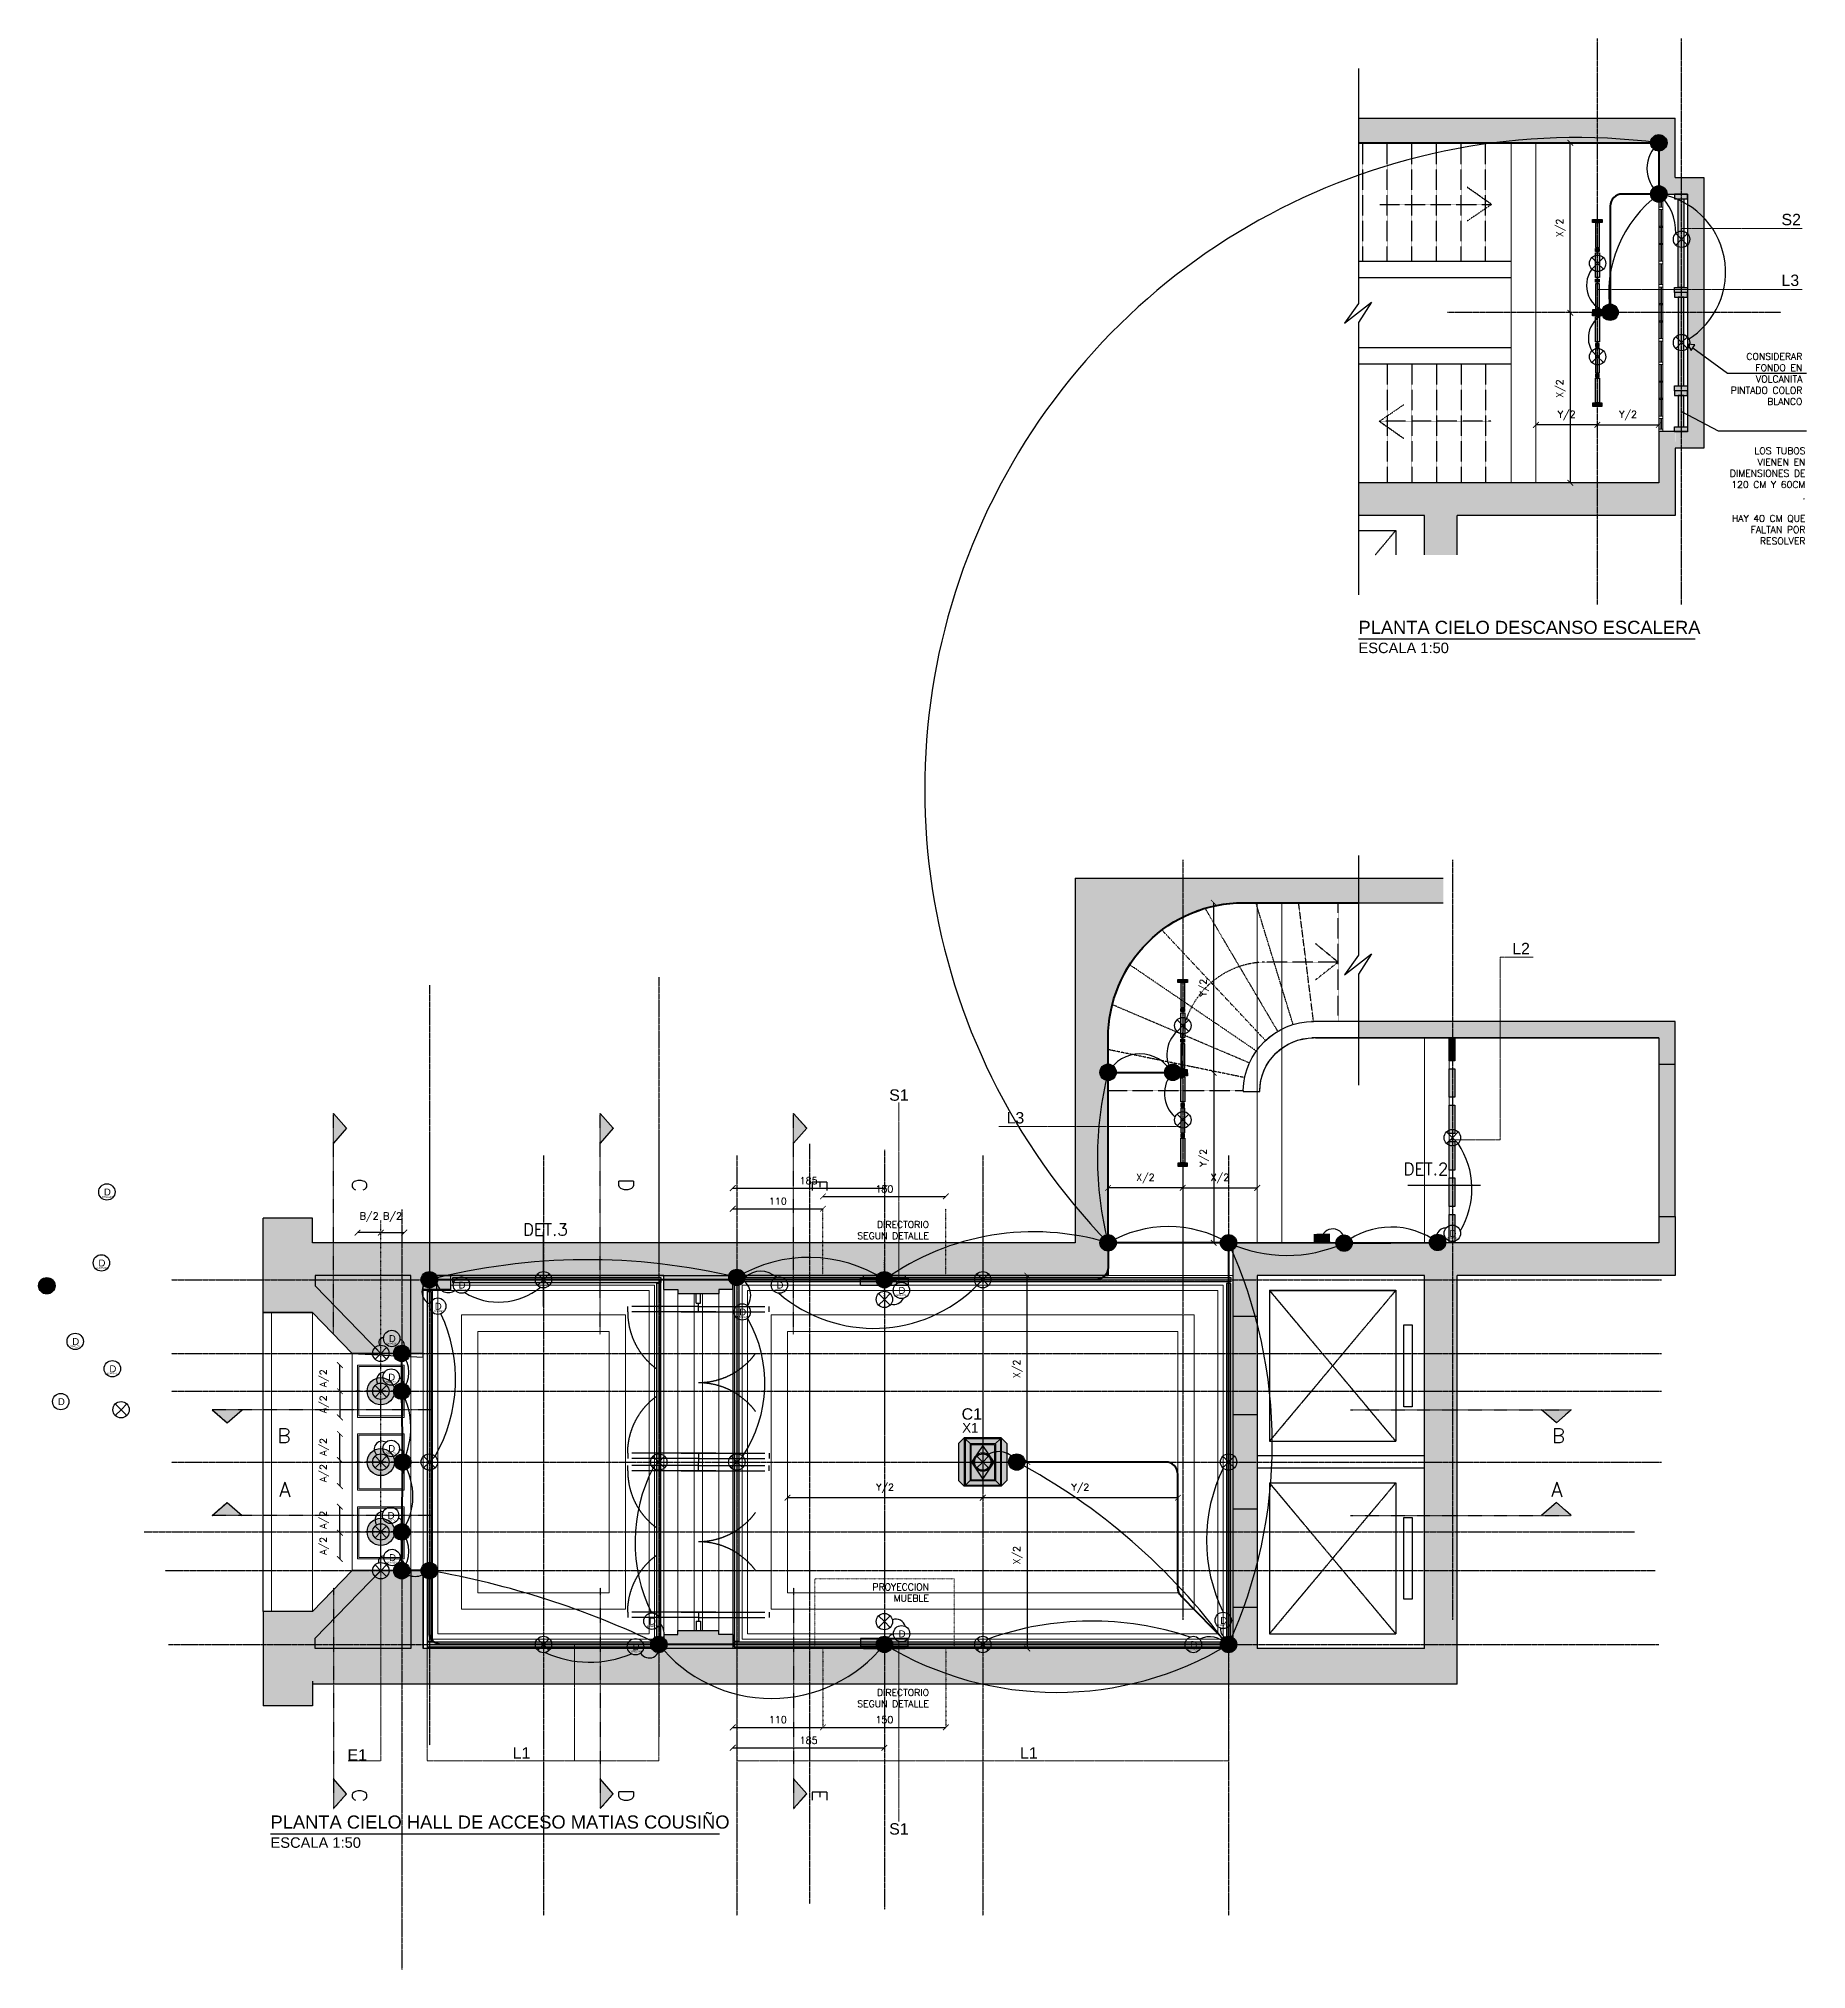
# Model space of a CAD drawing. Header units: millimetres. Extents: x -51650 to -4299, y 104 to 53299.
# Drawn here: x -30530 to -8958, y 21839 to 45399 of the extents above; entities that cross this region are included whole.
import ezdxf

# ---------------------------------------------------------------- set-up
doc = ezdxf.new("R2010")
doc.units = ezdxf.units.MM
doc.header["$LTSCALE"] = 0.3
for name, pattern in [('ACAD_ISO03W100', [30, 12, -18]), ('ACCESO MATIAS COUSIÑO$0$ACAD_ISO03W100', [30, 12, -18]), ('ACCESO MATIAS COUSIÑO$0$DASHDOT', [25.4, 12.7, -6.35, 0, -6.35]), ('CENTER2', [28.575, 19.05, -3.175, 3.175, -3.175])]:
    doc.linetypes.add(name, pattern=pattern)
for name, color, linetype in [('$0$COTAS', 1, 'Continuous'), ('ACCESO MATIAS COUSIÑO$0$5', 254, 'Continuous'), ('ACCESO MATIAS COUSIÑO$0$CORTES', 1, 'Continuous'), ('ACCESO MATIAS COUSIÑO$0$MURO', 3, 'Continuous'), ('ACCESO MATIAS COUSIÑO$0$Muros', 3, 'Continuous'), ('ACCESO MATIAS COUSIÑO$0$PROYECCION', 8, 'ACCESO MATIAS COUSIÑO$0$ACAD_ISO03W100'), ('ACCESO MATIAS COUSIÑO$0$TEXTO', 1, 'Continuous'), ('conductor 220V', 10, 'Continuous'), ('conductor 24V', 30, 'Continuous'), ('CORTES', 4, 'Continuous'), ('derivación eléctrica', 10, 'Continuous'), ('DRIVERS LEDS 220v a 12V', 10, 'Continuous'), ('HATCH', 253, 'Continuous'), ('I-DETALLES', 5, 'Continuous'), ('I-EQUIPOS', 150, 'Continuous'), ('I-LINEAS', 8, 'ACAD_ISO03W100'), ('I-TEXT', 4, 'Continuous'), ('lineas constructivas', 5, 'ACCESO MATIAS COUSIÑO$0$DASHDOT'), ('Luminarias', 10, 'Continuous'), ('Muros', 4, 'Continuous'), ('PROYECCION', 8, 'ACAD_ISO03W100'), ('TEXTO', 1, 'Continuous')]:
    doc.layers.add(name, color=color, linetype=linetype)
for name, color, linetype, lineweight in [('00', 8, 'Continuous', 0), ('013', 2, 'Continuous', 9), ('020', 4, 'Continuous', 15), ('05', 1, 'Continuous', 5), ('ACCESO MATIAS COUSIÑO$0$00', 8, 'Continuous', 0), ('canalización EMT', 100, 'Continuous', 80), ('I-GUIAS', 176, 'Continuous', 13)]:
    doc.layers.add(name, color=color, linetype=linetype, lineweight=lineweight)
doc.styles.add('ABWB', font='arial.ttf')
doc.styles.add('ACCESO MATIAS COUSIÑO$0$Romans', font='romans.shx')
doc.styles.add('ACCESO MATIAS COUSIÑO$0$stilusbt', font='stylu.ttf')
doc.styles.add('Romans', font='romans.shx')
doc.styles.get("Standard").update_dxf_attribs({"font": 'arial.ttf'})
doc.dimstyles.new('ABA-50', dxfattribs={"dimscale": 50, "dimtxt": 1.7, "dimasz": 1.4, "dimexe": 1, "dimexo": 5, "dimgap": 1, "dimtad": 1, "dimdec": 0, "dimlfac": 0.1, "dimdsep": 46, "dimtxsty": 'Romans', "dimblk": 'ARCHTICK', "dimcen": -1, "dimse1": 1, "dimse2": 1, "dimclrd": 1, "dimclre": 50, "dimclrt": 130, "dimadec": 0, "dimazin": 0, "dimtfac": 1, "dimtdec": 0, "dimtofl": 0, "dimtmove": 2, "dimatfit": 3, "dimldrblk": 'ABA_DOT', "dimfxl": 1, "dimtolj": 1, "dimarcsym": 0})

msp = doc.modelspace()

# ---------------------------------------------------------------- texts
at = {"layer": 'I-DETALLES', "color": 3, "linetype": 'CENTER2', "style": 'Romans'}
for s, insert, char_height, width, attachment_point in [('DET.2', (-13326.4, 31531), 148.5, 1296.929, 9), ('DET.3', (-24072.3, 30792.8), 148.5, 1296.929, 9), ('B', (-27454.6, 28440.3), 178.2, 1556.315, 3), ('\\pi718.75732;B', (-12782.9, 28440.3), 178.2, 1556.315, 1), ('A', (-27454.6, 27605.9), 178.2, 1556.315, 9), ('\\pi710.2716;A', (-12782.9, 27605.9), 178.2, 1556.315, 7)]:
    msp.add_mtext(s, dxfattribs=dict(at, insert=insert, char_height=char_height, width=width, attachment_point=attachment_point))
at = {"layer": 'I-DETALLES', "color": 3, "linetype": 'CENTER2', "char_height": 178.2, "width": 1556.315, "rotation": 270, "style": 'Romans'}
for s, insert, attachment_point in [('C', (-26703.2, 31328.8), 9), ('D', (-23448.9, 31328.8), 9), ('E', (-21089, 31328.8), 9), ('\\pi714.51446;C', (-26703.2, 24756), 7), ('\\pi718.75732;D', (-23448.9, 24756), 7), ('\\pi723.00017;E', (-21089, 24756), 7)]:
    msp.add_mtext(s, dxfattribs=dict(at, insert=insert, attachment_point=attachment_point))
at = {"layer": 'I-GUIAS', "style": 'ABWB'}
for s, insert, char_height, attachment_point in [('S2', (-9261.9, 43260.7), 139, 1), ('L3', (-9261.9, 42519.3), 139, 1), ('L2', (-12547.9, 34365.2), 139, 1), ('S1', (-20150.1, 32436.6), 139, 7), ('L3', (-18718.1, 32300), 139, 1), ('C1', (-19266.4, 28685.7), 139, 1), ('X1', (-19259, 28505.4), 115.83, 1), ('E1', (-26760.1, 24524.9), 139, 1), ('L1', (-24744.7, 24549), 139, 1), ('L1', (-18553.7, 24548.9), 139, 1), ('S1', (-20150.1, 23622.7), 139, 1)]:
    msp.add_mtext(s, dxfattribs=dict(at, insert=insert, char_height=char_height, attachment_point=attachment_point))
at = {"layer": 'I-TEXT', "char_height": 82.5, "width": 1037.374, "style": 'Romans'}
for s, insert, attachment_point in [('CONSIDERAR FONDO EN VOLCANITA PINTADO COLOR BLANCO', (-9007.7, 40928.9), 9), ('DIRECTORIO SEGUN DETALLE', (-19665.4, 30749), 9), ('PROYECCION MUEBLE', (-19665.4, 26546.7), 3), ('DIRECTORIO SEGUN DETALLE', (-19665.4, 25258.4), 3)]:
    msp.add_mtext(s, dxfattribs=dict(at, insert=insert, attachment_point=attachment_point))
at = {"layer": 'TEXTO', "insert": (-8969.5, 39228), "char_height": 82.5, "width": 1037.374, "attachment_point": 9, "style": 'Romans'}
msp.add_mtext('LOS TUBOS VIENEN EN DIMENSIONES DE 120 CM Y 60CM\\P.\\P\\PHAY 40 CM QUE FALTAN POR RESOLVER ', dxfattribs=at)
at = {"layer": 'TEXTO', "char_height": 160, "attachment_point": 1}
for s, insert in [('PLANTA CIELO DESCANSO ESCALERA{\\H0.8x;\\PESCALA 1:50}', (-14424, 38295)), ('PLANTA CIELO HALL DE ACCESO MATIAS COUSIÑO{\\H0.8x;\\PESCALA 1:50}', (-27699.9, 23716.9))]:
    msp.add_mtext(s, dxfattribs=dict(at, insert=insert))

# ---------------------------------------------------------------- blocks, each defined once
blk = doc.blocks.new('EQUIPOS')
at = {"layer": 'I-EQUIPOS'}
h = blk.add_hatch(color=254, dxfattribs=at)
h.dxf.hatch_style = 1
h.paths.add_polyline_path([(919.8, 2535.1, 0.414214), (936.4, 2551.7), (919.8, 2551.7)])
h.paths.add_polyline_path([(903.2, 2551.7, 0.414214), (919.8, 2535.1), (919.8, 2551.7)])
h.paths.add_polyline_path([(919.8, 2568.2, 0.414214), (903.2, 2551.7), (919.8, 2551.7)])
h.paths.add_polyline_path([(919.8, 2551.7), (936.4, 2551.7, 0.414214), (919.8, 2568.2)])
at = {"layer": 'I-EQUIPOS', "color": 1, "linetype": 'ACAD_ISO03W100', "ltscale": 0.03}
for points in [[(919.8, 2521.2), (919.8, 2582.2)], [(950.3, 2551.7), (889.3, 2551.7)]]:
    blk.add_lwpolyline(points, dxfattribs=at)
at = {"layer": 'I-EQUIPOS'}
blk.add_circle((919.8, 2551.7), 16.6, dxfattribs=at)
blk = doc.blocks.new('CINTA LED')
at = {"layer": 'I-EQUIPOS'}
h = blk.add_hatch(color=254, dxfattribs=at)
h.dxf.hatch_style = 1
h.paths.add_polyline_path([(1020.1, 2246.5), (1014.8, 2246.5), (1014.8, 2683), (1020.1, 2683)])
blk.add_lwpolyline([(1020.1, 2683), (1014.8, 2683), (1014.8, 2246.5), (1020.1, 2246.5), (1020.1, 2683)], dxfattribs=at)
blk = doc.blocks.new('CINTA LED 1')
at = {"layer": 'I-EQUIPOS'}
h = blk.add_hatch(color=254, dxfattribs=at)
h.dxf.hatch_style = 1
h.paths.add_polyline_path([(-6442.8, 2677.9), (-6448.1, 2677.9), (-6448.1, 3104.5), (-6442.8, 3104.5)])
blk.add_lwpolyline([(-6442.8, 3104.5), (-6448.1, 3104.5), (-6448.1, 2677.9), (-6442.8, 2677.9), (-6442.8, 3104.5)], dxfattribs=at)
blk = doc.blocks.new('CINTA LED 3')
at = {"layer": 'I-EQUIPOS'}
h = blk.add_hatch(color=254, dxfattribs=at)
h.dxf.hatch_style = 1
h.paths.add_polyline_path([(-6417.1, 3115.9), (-6417.1, 3121.3), (-6162.7, 3121.3), (-6162.7, 3115.9)])
blk.add_lwpolyline([(-6162.7, 3115.9), (-6162.7, 3121.3), (-6417.1, 3121.3), (-6417.1, 3115.9), (-6162.7, 3115.9)], dxfattribs=at)
blk = doc.blocks.new('CINTA LED 4')
at = {"layer": 'I-EQUIPOS'}
h = blk.add_hatch(color=254, dxfattribs=at)
h.dxf.hatch_style = 1
h.paths.add_polyline_path([(-6448.1, 2671.3), (-6448.1, 2676.7), (-6162.7, 2676.7), (-6162.7, 2671.3)])
blk.add_lwpolyline([(-6162.7, 2671.3), (-6162.7, 2676.7), (-6448.1, 2676.7), (-6448.1, 2671.3), (-6162.7, 2671.3)], dxfattribs=at)
blk = doc.blocks.new('CINTA LED 5')
at = {"layer": 'I-EQUIPOS'}
h = blk.add_hatch(color=254, dxfattribs=at)
h.dxf.hatch_style = 1
h.paths.add_polyline_path([(-6073.3, 2671.3), (-6073.3, 2676.7), (-5467.2, 2676.7), (-5467.2, 2671.3)])
blk.add_lwpolyline([(-5467.2, 2671.3), (-5467.2, 2676.7), (-6073.3, 2676.7), (-6073.3, 2671.3), (-5467.2, 2671.3)], dxfattribs=at)
blk = doc.blocks.new('C1')
at = {"layer": 'I-EQUIPOS'}
h = blk.add_hatch(color=254, dxfattribs=at)
h.dxf.hatch_style = 1
h.paths.add_polyline_path([(-8713.4, 2023.9), (-8726, 2011.3), (-8726, 1930.3), (-8713.4, 1917.7), (-8632.4, 1917.7), (-8632.4, 2023.9)])
h.paths.add_polyline_path([(-8619.8, 2011.3), (-8632.4, 2023.9), (-8632.4, 1917.7), (-8619.8, 1930.3)])
for p, q in [((-8713.4, 2023.9), (-8726, 2011.3)), ((-8726, 2011.3), (-8726, 1930.3)), ((-8713.4, 2023.9), (-8713.4, 1917.7)), ((-8632.4, 2023.9), (-8713.4, 2023.9)), ((-8711.6, 2022.1), (-8711.6, 1919.5)), ((-8634.2, 2022.1), (-8711.6, 2022.1)), ((-8700.8, 2011.3), (-8711.6, 2022.1)), ((-8700.8, 2011.3), (-8645, 2011.3)), ((-8700.8, 2010.4), (-8700.8, 1929.4)), ((-8699, 2009.5), (-8646.8, 2009.5)), ((-8699, 2008.6), (-8699, 1931.2)), ((-8646.8, 2008.6), (-8646.8, 1931.2)), ((-8634.2, 2022.1), (-8645, 2011.3)), ((-8645, 2010.4), (-8645, 1929.4)), ((-8634.2, 2022.1), (-8634.2, 1919.5)), ((-8632.4, 2023.9), (-8632.4, 1917.7)), ((-8632.4, 2023.9), (-8619.8, 2011.3)), ((-8619.8, 2011.3), (-8619.8, 1930.3)), ((-8713.4, 1917.7), (-8726, 1930.3)), ((-8632.4, 1917.7), (-8713.4, 1917.7)), ((-8700.8, 1930.3), (-8711.6, 1919.5)), ((-8634.2, 1919.5), (-8711.6, 1919.5)), ((-8700.8, 1930.3), (-8645, 1930.3)), ((-8699, 1932.1), (-8646.8, 1932.1)), ((-8645, 1930.3), (-8634.2, 1919.5)), ((-8632.4, 1917.7), (-8619.8, 1930.3))]:
    blk.add_line(p, q, dxfattribs=at)
blk.add_lwpolyline([(-8647.9, 1970.8), (-8672.9, 2007), (-8697.9, 1970.8), (-8672.9, 1932.9)], close=True, dxfattribs=at)
blk.add_circle((-8672.9, 1970.8), 20.5, dxfattribs=at)
blk = doc.blocks.new('_ArchTick')
at = {"color": 0, "linetype": 'ByBlock', "const_width": 0.15}
blk.add_lwpolyline([(-0.5, -0.5), (0.5, 0.5)], dxfattribs=at)
blk = doc.blocks.new('*D10')
at = {"layer": '$0$COTAS', "color": 1, "lineweight": -2, "transparency": 16777216}
blk.add_line((-18465, 28030), (-18465, 30305), dxfattribs=at)
at = {"layer": 'Defpoints', "color": 0, "transparency": 16777216}
for p in [(-19689, 30305), (-18465, 30305), (-19689, 28030)]:
    blk.add_point(p, dxfattribs=at)
at = {"layer": '$0$COTAS', "color": 1, "lineweight": -2, "transparency": 16777216, "xscale": 70, "yscale": 70, "zscale": 70}
for p, rotation in [((-18465, 30305), 90), ((-18465, 28030), 270)]:
    blk.add_blockref('_ArchTick', p, dxfattribs=dict(at, rotation=rotation))
at = {"layer": '$0$COTAS', "color": 130, "transparency": 16777216, "insert": (-18580, 29167), "char_height": 85, "attachment_point": 5, "rotation": 90, "style": 'Romans'}
blk.add_mtext('\\A1;X/2', dxfattribs=at)
blk = doc.blocks.new('ABA_DOT')
at = {"color": 50}
for p, q in [((1, 0), (-1, 0)), ((0, -1.5), (0, 1.5))]:
    blk.add_line(p, q, dxfattribs=at)
at = {"color": 4}
blk.add_lwpolyline([(0.25, 0, 0.5, 0.5, 1), (-0.25, 0, 0.5, 0.5, 1)], format="xyseb", close=True, dxfattribs=at)
blk = doc.blocks.new('*D11')
at = {"layer": '$0$COTAS', "color": 1, "lineweight": -2, "transparency": 16777216}
blk.add_line((-18465, 28030), (-18465, 25755), dxfattribs=at)
at = {"layer": 'Defpoints', "color": 0, "transparency": 16777216}
for p in [(-19516, 28030), (-19516, 25755), (-18465, 25755)]:
    blk.add_point(p, dxfattribs=at)
at = {"layer": '$0$COTAS', "color": 1, "lineweight": -2, "transparency": 16777216, "xscale": 70, "yscale": 70, "zscale": 70}
for p, rotation in [((-18465, 28030), 90), ((-18465, 25755), 270)]:
    blk.add_blockref('_ArchTick', p, dxfattribs=dict(at, rotation=rotation))
at = {"layer": '$0$COTAS', "color": 130, "transparency": 16777216, "insert": (-18580, 26892), "char_height": 85, "attachment_point": 5, "rotation": 90, "style": 'Romans'}
blk.add_mtext('\\A1;X/2', dxfattribs=at)
blk = doc.blocks.new('*D13')
at = {"layer": '$0$COTAS', "color": 1, "lineweight": -2, "transparency": 16777216}
blk.add_line((-22059, 31121), (-20959, 31121), dxfattribs=at)
at = {"layer": 'Defpoints', "color": 0, "transparency": 16777216}
for p in [(-20959, 31121), (-22059, 30305), (-20959, 30305)]:
    blk.add_point(p, dxfattribs=at)
at = {"layer": '$0$COTAS', "color": 1, "lineweight": -2, "transparency": 16777216, "xscale": 70, "yscale": 70, "zscale": 70, "rotation": 180}
blk.add_blockref('_ArchTick', (-22059, 31121), dxfattribs=at)
at = {"layer": '$0$COTAS', "color": 1, "lineweight": -2, "transparency": 16777216, "xscale": 70, "yscale": 70, "zscale": 70}
blk.add_blockref('_ArchTick', (-20959, 31121), dxfattribs=at)
at = {"layer": '$0$COTAS', "color": 130, "transparency": 16777216, "insert": (-21509, 31213), "char_height": 85, "attachment_point": 5, "style": 'Romans'}
blk.add_mtext('\\A1;110', dxfattribs=at)
blk = doc.blocks.new('*D14')
at = {"layer": '$0$COTAS', "color": 1, "lineweight": -2, "transparency": 16777216}
blk.add_line((-20959, 31271), (-19459, 31271), dxfattribs=at)
at = {"layer": 'Defpoints', "color": 0, "transparency": 16777216}
for p in [(-19459, 31271), (-20959, 30705), (-19459, 30854)]:
    blk.add_point(p, dxfattribs=at)
at = {"layer": '$0$COTAS', "color": 1, "lineweight": -2, "transparency": 16777216, "xscale": 70, "yscale": 70, "zscale": 70, "rotation": 180}
blk.add_blockref('_ArchTick', (-20959, 31271), dxfattribs=at)
at = {"layer": '$0$COTAS', "color": 1, "lineweight": -2, "transparency": 16777216, "xscale": 70, "yscale": 70, "zscale": 70}
blk.add_blockref('_ArchTick', (-19459, 31271), dxfattribs=at)
at = {"layer": '$0$COTAS', "color": 130, "transparency": 16777216, "insert": (-20209, 31363), "char_height": 85, "attachment_point": 5, "style": 'Romans'}
blk.add_mtext('\\A1;150', dxfattribs=at)
blk = doc.blocks.new('*D15')
at = {"layer": '$0$COTAS', "color": 1, "lineweight": -2, "transparency": 16777216}
blk.add_line((-22059, 31373), (-20209, 31373), dxfattribs=at)
at = {"layer": 'Defpoints', "color": 0, "transparency": 16777216}
for p in [(-20209, 31373), (-22059, 30305), (-20209, 30305)]:
    blk.add_point(p, dxfattribs=at)
at = {"layer": '$0$COTAS', "color": 1, "lineweight": -2, "transparency": 16777216, "xscale": 70, "yscale": 70, "zscale": 70, "rotation": 180}
blk.add_blockref('_ArchTick', (-22059, 31373), dxfattribs=at)
at = {"layer": '$0$COTAS', "color": 1, "lineweight": -2, "transparency": 16777216, "xscale": 70, "yscale": 70, "zscale": 70}
blk.add_blockref('_ArchTick', (-20209, 31373), dxfattribs=at)
at = {"layer": '$0$COTAS', "color": 130, "transparency": 16777216, "insert": (-21134, 31465), "char_height": 85, "attachment_point": 5, "style": 'Romans'}
blk.add_mtext('\\A1;185', dxfattribs=at)
blk = doc.blocks.new('*D16')
at = {"layer": '$0$COTAS', "color": 1, "lineweight": -2, "transparency": 16777216}
blk.add_line((-22059, 24792), (-20959, 24792), dxfattribs=at)
at = {"layer": 'Defpoints', "color": 0, "transparency": 16777216}
for p in [(-22059, 25755), (-20959, 25755), (-20959, 24792)]:
    blk.add_point(p, dxfattribs=at)
at = {"layer": '$0$COTAS', "color": 1, "lineweight": -2, "transparency": 16777216, "xscale": 70, "yscale": 70, "zscale": 70, "rotation": 180}
blk.add_blockref('_ArchTick', (-22059, 24792), dxfattribs=at)
at = {"layer": '$0$COTAS', "color": 1, "lineweight": -2, "transparency": 16777216, "xscale": 70, "yscale": 70, "zscale": 70}
blk.add_blockref('_ArchTick', (-20959, 24792), dxfattribs=at)
at = {"layer": '$0$COTAS', "color": 130, "transparency": 16777216, "insert": (-21509, 24885), "char_height": 85, "attachment_point": 5, "style": 'Romans'}
blk.add_mtext('\\A1;110', dxfattribs=at)
blk = doc.blocks.new('*D17')
at = {"layer": '$0$COTAS', "color": 1, "lineweight": -2, "transparency": 16777216}
blk.add_line((-20959, 24792), (-19459, 24792), dxfattribs=at)
at = {"layer": 'Defpoints', "color": 0, "transparency": 16777216}
for p in [(-20959, 25355), (-19459, 25355), (-19459, 24792)]:
    blk.add_point(p, dxfattribs=at)
at = {"layer": '$0$COTAS', "color": 1, "lineweight": -2, "transparency": 16777216, "xscale": 70, "yscale": 70, "zscale": 70, "rotation": 180}
blk.add_blockref('_ArchTick', (-20959, 24792), dxfattribs=at)
at = {"layer": '$0$COTAS', "color": 1, "lineweight": -2, "transparency": 16777216, "xscale": 70, "yscale": 70, "zscale": 70}
blk.add_blockref('_ArchTick', (-19459, 24792), dxfattribs=at)
at = {"layer": '$0$COTAS', "color": 130, "transparency": 16777216, "insert": (-20209, 24885), "char_height": 85, "attachment_point": 5, "style": 'Romans'}
blk.add_mtext('\\A1;150', dxfattribs=at)
blk = doc.blocks.new('*D18')
at = {"layer": '$0$COTAS', "color": 1, "lineweight": -2, "transparency": 16777216}
blk.add_line((-22059, 24543), (-20209, 24543), dxfattribs=at)
at = {"layer": 'Defpoints', "color": 0, "transparency": 16777216}
for p in [(-22059, 25755), (-20209, 25755), (-20209, 24543)]:
    blk.add_point(p, dxfattribs=at)
at = {"layer": '$0$COTAS', "color": 1, "lineweight": -2, "transparency": 16777216, "xscale": 70, "yscale": 70, "zscale": 70, "rotation": 180}
blk.add_blockref('_ArchTick', (-22059, 24543), dxfattribs=at)
at = {"layer": '$0$COTAS', "color": 1, "lineweight": -2, "transparency": 16777216, "xscale": 70, "yscale": 70, "zscale": 70}
blk.add_blockref('_ArchTick', (-20209, 24543), dxfattribs=at)
at = {"layer": '$0$COTAS', "color": 130, "transparency": 16777216, "insert": (-21134, 24635), "char_height": 85, "attachment_point": 5, "style": 'Romans'}
blk.add_mtext('\\A1;185', dxfattribs=at)
blk = doc.blocks.new('*D19')
at = {"layer": '$0$COTAS', "color": 1, "lineweight": -2, "transparency": 16777216}
blk.add_line((-19009, 27594), (-21391, 27594), dxfattribs=at)
at = {"layer": 'Defpoints', "color": 0, "transparency": 16777216}
for p in [(-21391, 27594), (-21391, 27594), (-19009, 27594)]:
    blk.add_point(p, dxfattribs=at)
at = {"layer": '$0$COTAS', "color": 1, "lineweight": -2, "transparency": 16777216, "xscale": 70, "yscale": 70, "zscale": 70, "rotation": 180}
blk.add_blockref('_ArchTick', (-21391, 27594), dxfattribs=at)
at = {"layer": '$0$COTAS', "color": 1, "lineweight": -2, "transparency": 16777216, "xscale": 70, "yscale": 70, "zscale": 70}
blk.add_blockref('_ArchTick', (-19009, 27594), dxfattribs=at)
at = {"layer": '$0$COTAS', "color": 130, "transparency": 16777216, "insert": (-20200, 27709), "char_height": 85, "attachment_point": 5, "style": 'Romans'}
blk.add_mtext('\\A1;Y/2', dxfattribs=at)
blk = doc.blocks.new('*D20')
at = {"layer": '$0$COTAS', "color": 1, "lineweight": -2, "transparency": 16777216}
blk.add_line((-16627, 27594), (-19009, 27594), dxfattribs=at)
at = {"layer": 'Defpoints', "color": 0, "transparency": 16777216}
for p in [(-19009, 27594), (-19009, 27554), (-16627, 27554)]:
    blk.add_point(p, dxfattribs=at)
at = {"layer": '$0$COTAS', "color": 1, "lineweight": -2, "transparency": 16777216, "xscale": 70, "yscale": 70, "zscale": 70, "rotation": 180}
blk.add_blockref('_ArchTick', (-19009, 27594), dxfattribs=at)
at = {"layer": '$0$COTAS', "color": 1, "lineweight": -2, "transparency": 16777216, "xscale": 70, "yscale": 70, "zscale": 70}
blk.add_blockref('_ArchTick', (-16627, 27594), dxfattribs=at)
at = {"layer": '$0$COTAS', "color": 130, "transparency": 16777216, "insert": (-17818, 27709), "char_height": 85, "attachment_point": 5, "style": 'Romans'}
blk.add_mtext('\\A1;Y/2', dxfattribs=at)
blk = doc.blocks.new('*D21')
at = {"layer": '$0$COTAS', "color": 1, "lineweight": -2, "transparency": 16777216}
blk.add_line((-26853, 28893), (-26853, 29212), dxfattribs=at)
at = {"layer": 'Defpoints', "color": 0, "transparency": 16777216}
for p in [(-26853, 29212), (-26354, 29212), (-26354, 28893)]:
    blk.add_point(p, dxfattribs=at)
at = {"layer": '$0$COTAS', "color": 1, "lineweight": -2, "transparency": 16777216, "xscale": 70, "yscale": 70, "zscale": 70}
for p, rotation in [((-26853, 29212), 90), ((-26853, 28893), 270)]:
    blk.add_blockref('_ArchTick', p, dxfattribs=dict(at, rotation=rotation))
at = {"layer": '$0$COTAS', "color": 130, "transparency": 16777216, "insert": (-27043, 29053), "char_height": 85, "attachment_point": 5, "rotation": 90, "style": 'Romans'}
blk.add_mtext('\\A1;A/2', dxfattribs=at)
blk = doc.blocks.new('*D22')
at = {"layer": '$0$COTAS', "color": 1, "lineweight": -2, "transparency": 16777216}
blk.add_line((-26853, 28893), (-26853, 28575), dxfattribs=at)
at = {"layer": 'Defpoints', "color": 0, "transparency": 16777216}
for p in [(-26354, 28893), (-26853, 28575), (-26354, 28575)]:
    blk.add_point(p, dxfattribs=at)
at = {"layer": '$0$COTAS', "color": 1, "lineweight": -2, "transparency": 16777216, "xscale": 70, "yscale": 70, "zscale": 70}
for p, rotation in [((-26853, 28893), 90), ((-26853, 28575), 270)]:
    blk.add_blockref('_ArchTick', p, dxfattribs=dict(at, rotation=rotation))
at = {"layer": '$0$COTAS', "color": 130, "transparency": 16777216, "insert": (-27043, 28734), "char_height": 85, "attachment_point": 5, "rotation": 90, "style": 'Romans'}
blk.add_mtext('\\A1;A/2', dxfattribs=at)
blk = doc.blocks.new('*D23')
at = {"layer": '$0$COTAS', "color": 1, "lineweight": -2, "transparency": 16777216}
blk.add_line((-26853, 28055), (-26853, 28373), dxfattribs=at)
at = {"layer": 'Defpoints', "color": 0, "transparency": 16777216}
for p in [(-26853, 28373), (-26354, 28373), (-26354, 28055)]:
    blk.add_point(p, dxfattribs=at)
at = {"layer": '$0$COTAS', "color": 1, "lineweight": -2, "transparency": 16777216, "xscale": 70, "yscale": 70, "zscale": 70}
for p, rotation in [((-26853, 28373), 90), ((-26853, 28055), 270)]:
    blk.add_blockref('_ArchTick', p, dxfattribs=dict(at, rotation=rotation))
at = {"layer": '$0$COTAS', "color": 130, "transparency": 16777216, "insert": (-27043, 28214), "char_height": 85, "attachment_point": 5, "rotation": 90, "style": 'Romans'}
blk.add_mtext('\\A1;A/2', dxfattribs=at)
blk = doc.blocks.new('*D24')
at = {"layer": '$0$COTAS', "color": 1, "lineweight": -2, "transparency": 16777216}
blk.add_line((-26853, 28055), (-26853, 27736), dxfattribs=at)
at = {"layer": 'Defpoints', "color": 0, "transparency": 16777216}
for p in [(-26354, 28055), (-26853, 27736), (-26354, 27736)]:
    blk.add_point(p, dxfattribs=at)
at = {"layer": '$0$COTAS', "color": 1, "lineweight": -2, "transparency": 16777216, "xscale": 70, "yscale": 70, "zscale": 70}
for p, rotation in [((-26853, 28055), 90), ((-26853, 27736), 270)]:
    blk.add_blockref('_ArchTick', p, dxfattribs=dict(at, rotation=rotation))
at = {"layer": '$0$COTAS', "color": 130, "transparency": 16777216, "insert": (-27043, 27895), "char_height": 85, "attachment_point": 5, "rotation": 90, "style": 'Romans'}
blk.add_mtext('\\A1;A/2', dxfattribs=at)
blk = doc.blocks.new('*D25')
at = {"layer": '$0$COTAS', "color": 1, "lineweight": -2, "transparency": 16777216}
blk.add_line((-26853, 27166), (-26853, 27485), dxfattribs=at)
at = {"layer": 'Defpoints', "color": 0, "transparency": 16777216}
for p in [(-26853, 27485), (-26354, 27485), (-26354, 27166)]:
    blk.add_point(p, dxfattribs=at)
at = {"layer": '$0$COTAS', "color": 1, "lineweight": -2, "transparency": 16777216, "xscale": 70, "yscale": 70, "zscale": 70}
for p, rotation in [((-26853, 27485), 90), ((-26853, 27166), 270)]:
    blk.add_blockref('_ArchTick', p, dxfattribs=dict(at, rotation=rotation))
at = {"layer": '$0$COTAS', "color": 130, "transparency": 16777216, "insert": (-27043, 27325), "char_height": 85, "attachment_point": 5, "rotation": 90, "style": 'Romans'}
blk.add_mtext('\\A1;A/2', dxfattribs=at)
blk = doc.blocks.new('*D26')
at = {"layer": '$0$COTAS', "color": 1, "lineweight": -2, "transparency": 16777216}
blk.add_line((-26853, 27166), (-26853, 26847), dxfattribs=at)
at = {"layer": 'Defpoints', "color": 0, "transparency": 16777216}
for p in [(-26354, 27166), (-26853, 26847), (-26354, 26847)]:
    blk.add_point(p, dxfattribs=at)
at = {"layer": '$0$COTAS', "color": 1, "lineweight": -2, "transparency": 16777216, "xscale": 70, "yscale": 70, "zscale": 70}
for p, rotation in [((-26853, 27166), 90), ((-26853, 26847), 270)]:
    blk.add_blockref('_ArchTick', p, dxfattribs=dict(at, rotation=rotation))
at = {"layer": '$0$COTAS', "color": 130, "transparency": 16777216, "insert": (-27043, 27007), "char_height": 85, "attachment_point": 5, "rotation": 90, "style": 'Romans'}
blk.add_mtext('\\A1;A/2', dxfattribs=at)
blk = doc.blocks.new('*D27')
at = {"layer": '$0$COTAS', "color": 1, "lineweight": -2, "transparency": 16777216}
blk.add_line((-26354, 30829), (-26639, 30829), dxfattribs=at)
at = {"layer": 'Defpoints', "color": 0, "transparency": 16777216}
for p in [(-26639, 30829), (-26639, 29059), (-26354, 29059)]:
    blk.add_point(p, dxfattribs=at)
at = {"layer": '$0$COTAS', "color": 1, "lineweight": -2, "transparency": 16777216, "xscale": 70, "yscale": 70, "zscale": 70, "rotation": 180}
blk.add_blockref('_ArchTick', (-26639, 30829), dxfattribs=at)
at = {"layer": '$0$COTAS', "color": 1, "lineweight": -2, "transparency": 16777216, "xscale": 70, "yscale": 70, "zscale": 70}
blk.add_blockref('_ArchTick', (-26354, 30829), dxfattribs=at)
at = {"layer": '$0$COTAS', "color": 130, "transparency": 16777216, "insert": (-26496, 31018), "char_height": 85, "attachment_point": 5, "style": 'Romans'}
blk.add_mtext('\\A1;B/2', dxfattribs=at)
blk = doc.blocks.new('*D28')
at = {"layer": '$0$COTAS', "color": 1, "lineweight": -2, "transparency": 16777216}
blk.add_line((-26354, 30829), (-26068, 30829), dxfattribs=at)
at = {"layer": 'Defpoints', "color": 0, "transparency": 16777216}
for p in [(-26068, 30829), (-26354, 29059), (-26068, 29059)]:
    blk.add_point(p, dxfattribs=at)
at = {"layer": '$0$COTAS', "color": 1, "lineweight": -2, "transparency": 16777216, "xscale": 70, "yscale": 70, "zscale": 70, "rotation": 180}
blk.add_blockref('_ArchTick', (-26354, 30829), dxfattribs=at)
at = {"layer": '$0$COTAS', "color": 1, "lineweight": -2, "transparency": 16777216, "xscale": 70, "yscale": 70, "zscale": 70}
blk.add_blockref('_ArchTick', (-26068, 30829), dxfattribs=at)
at = {"layer": '$0$COTAS', "color": 130, "transparency": 16777216, "insert": (-26211, 31018), "char_height": 85, "attachment_point": 5, "style": 'Romans'}
blk.add_mtext('\\A1;B/2', dxfattribs=at)
blk = doc.blocks.new('*D35')
at = {"layer": '$0$COTAS', "color": 1, "lineweight": -2, "transparency": 16777216}
blk.add_line((-11509, 40686), (-12259, 40686), dxfattribs=at)
at = {"layer": 'Defpoints', "color": 0, "transparency": 16777216}
for p in [(-12259, 43193), (-11509, 43193), (-12259, 40686)]:
    blk.add_point(p, dxfattribs=at)
at = {"layer": '$0$COTAS', "color": 1, "lineweight": -2, "transparency": 16777216, "xscale": 70, "yscale": 70, "zscale": 70, "rotation": 180}
blk.add_blockref('_ArchTick', (-12259, 40686), dxfattribs=at)
at = {"layer": '$0$COTAS', "color": 1, "lineweight": -2, "transparency": 16777216, "xscale": 70, "yscale": 70, "zscale": 70}
blk.add_blockref('_ArchTick', (-11509, 40686), dxfattribs=at)
at = {"layer": '$0$COTAS', "color": 130, "transparency": 16777216, "insert": (-11884, 40801), "char_height": 85, "attachment_point": 5, "style": 'Romans'}
blk.add_mtext('\\A1;Y/2', dxfattribs=at)
blk = doc.blocks.new('*D36')
at = {"layer": '$0$COTAS', "color": 1, "lineweight": -2, "transparency": 16777216}
blk.add_line((-11509, 40686), (-10759, 40686), dxfattribs=at)
at = {"layer": 'Defpoints', "color": 0, "transparency": 16777216}
for p in [(-11509, 40913), (-10759, 40913), (-10759, 40686)]:
    blk.add_point(p, dxfattribs=at)
at = {"layer": '$0$COTAS', "color": 1, "lineweight": -2, "transparency": 16777216, "xscale": 70, "yscale": 70, "zscale": 70, "rotation": 180}
blk.add_blockref('_ArchTick', (-11509, 40686), dxfattribs=at)
at = {"layer": '$0$COTAS', "color": 1, "lineweight": -2, "transparency": 16777216, "xscale": 70, "yscale": 70, "zscale": 70}
blk.add_blockref('_ArchTick', (-10759, 40686), dxfattribs=at)
at = {"layer": '$0$COTAS', "color": 130, "transparency": 16777216, "insert": (-11134, 40801), "char_height": 85, "attachment_point": 5, "style": 'Romans'}
blk.add_mtext('\\A1;Y/2', dxfattribs=at)
blk = doc.blocks.new('*D37')
at = {"layer": '$0$COTAS', "color": 1, "lineweight": -2, "transparency": 16777216}
blk.add_line((-11839, 42053), (-11839, 44127), dxfattribs=at)
at = {"layer": 'Defpoints', "color": 0, "transparency": 16777216}
for p in [(-11839, 44127), (-11452, 44127), (-11452, 42053)]:
    blk.add_point(p, dxfattribs=at)
at = {"layer": '$0$COTAS', "color": 1, "lineweight": -2, "transparency": 16777216, "xscale": 70, "yscale": 70, "zscale": 70}
for p, rotation in [((-11839, 44127), 90), ((-11839, 42053), 270)]:
    blk.add_blockref('_ArchTick', p, dxfattribs=dict(at, rotation=rotation))
at = {"layer": '$0$COTAS', "color": 130, "transparency": 16777216, "insert": (-11954, 43090), "char_height": 85, "attachment_point": 5, "rotation": 90, "style": 'Romans'}
blk.add_mtext('\\A1;X/2', dxfattribs=at)
blk = doc.blocks.new('*D38')
at = {"layer": '$0$COTAS', "color": 1, "lineweight": -2, "transparency": 16777216}
blk.add_line((-11839, 42053), (-11839, 39978), dxfattribs=at)
at = {"layer": 'Defpoints', "color": 0, "transparency": 16777216}
for p in [(-11566, 42053), (-11839, 39978), (-11566, 39978)]:
    blk.add_point(p, dxfattribs=at)
at = {"layer": '$0$COTAS', "color": 1, "lineweight": -2, "transparency": 16777216, "xscale": 70, "yscale": 70, "zscale": 70}
for p, rotation in [((-11839, 42053), 90), ((-11839, 39978), 270)]:
    blk.add_blockref('_ArchTick', p, dxfattribs=dict(at, rotation=rotation))
at = {"layer": '$0$COTAS', "color": 130, "transparency": 16777216, "insert": (-11954, 41129), "char_height": 85, "attachment_point": 5, "rotation": 90, "style": 'Romans'}
blk.add_mtext('\\A1;X/2', dxfattribs=at)
blk = doc.blocks.new('*D39')
at = {"layer": '$0$COTAS', "color": 1, "lineweight": -2, "transparency": 16777216}
blk.add_line((-16190, 32779), (-16190, 34854), dxfattribs=at)
at = {"layer": 'Defpoints', "color": 0, "transparency": 16777216}
for p in [(-16190, 34854), (-15829, 34854), (-16512, 32779)]:
    blk.add_point(p, dxfattribs=at)
at = {"layer": '$0$COTAS', "color": 1, "lineweight": -2, "transparency": 16777216, "xscale": 70, "yscale": 70, "zscale": 70}
for p, rotation in [((-16190, 34854), 90), ((-16190, 32779), 270)]:
    blk.add_blockref('_ArchTick', p, dxfattribs=dict(at, rotation=rotation))
at = {"layer": '$0$COTAS', "color": 130, "transparency": 16777216, "insert": (-16305, 33817), "char_height": 85, "attachment_point": 5, "rotation": 90, "style": 'Romans'}
blk.add_mtext('\\A1;Y/2', dxfattribs=at)
blk = doc.blocks.new('*D40')
at = {"layer": '$0$COTAS', "color": 1, "lineweight": -2, "transparency": 16777216}
blk.add_line((-16190, 32779), (-16190, 30705), dxfattribs=at)
at = {"layer": 'Defpoints', "color": 0, "transparency": 16777216}
for p in [(-16512, 32779), (-16512, 30705), (-16190, 30705)]:
    blk.add_point(p, dxfattribs=at)
at = {"layer": '$0$COTAS', "color": 1, "lineweight": -2, "transparency": 16777216, "xscale": 70, "yscale": 70, "zscale": 70}
for p, rotation in [((-16190, 32779), 90), ((-16190, 30705), 270)]:
    blk.add_blockref('_ArchTick', p, dxfattribs=dict(at, rotation=rotation))
at = {"layer": '$0$COTAS', "color": 130, "transparency": 16777216, "insert": (-16305, 31742), "char_height": 85, "attachment_point": 5, "rotation": 90, "style": 'Romans'}
blk.add_mtext('\\A1;Y/2', dxfattribs=at)
blk = doc.blocks.new('*D41')
at = {"layer": '$0$COTAS', "color": 1, "lineweight": -2, "transparency": 16777216}
blk.add_line((-16569, 31375), (-17479, 31375), dxfattribs=at)
at = {"layer": 'Defpoints', "color": 0, "transparency": 16777216}
for p in [(-17479, 31639), (-16569, 31639), (-17479, 31375)]:
    blk.add_point(p, dxfattribs=at)
at = {"layer": '$0$COTAS', "color": 1, "lineweight": -2, "transparency": 16777216, "xscale": 70, "yscale": 70, "zscale": 70, "rotation": 180}
blk.add_blockref('_ArchTick', (-17479, 31375), dxfattribs=at)
at = {"layer": '$0$COTAS', "color": 1, "lineweight": -2, "transparency": 16777216, "xscale": 70, "yscale": 70, "zscale": 70}
blk.add_blockref('_ArchTick', (-16569, 31375), dxfattribs=at)
at = {"layer": '$0$COTAS', "color": 130, "transparency": 16777216, "insert": (-17024, 31490), "char_height": 85, "attachment_point": 5, "style": 'Romans'}
blk.add_mtext('\\A1;X/2', dxfattribs=at)
blk = doc.blocks.new('*D42')
at = {"layer": '$0$COTAS', "color": 1, "lineweight": -2, "transparency": 16777216}
blk.add_line((-16569, 31375), (-15659, 31375), dxfattribs=at)
at = {"layer": 'Defpoints', "color": 0, "transparency": 16777216}
for p in [(-16569, 31639), (-15659, 31639), (-15659, 31375)]:
    blk.add_point(p, dxfattribs=at)
at = {"layer": '$0$COTAS', "color": 1, "lineweight": -2, "transparency": 16777216, "xscale": 70, "yscale": 70, "zscale": 70, "rotation": 180}
blk.add_blockref('_ArchTick', (-16569, 31375), dxfattribs=at)
at = {"layer": '$0$COTAS', "color": 1, "lineweight": -2, "transparency": 16777216, "xscale": 70, "yscale": 70, "zscale": 70}
blk.add_blockref('_ArchTick', (-15659, 31375), dxfattribs=at)
at = {"layer": '$0$COTAS', "color": 130, "transparency": 16777216, "insert": (-16114, 31490), "char_height": 85, "attachment_point": 5, "style": 'Romans'}
blk.add_mtext('\\A1;X/2', dxfattribs=at)
blk = doc.blocks.new('EQUIPO SOBREPUESTO')
at = {"layer": 'I-EQUIPOS'}
h = blk.add_hatch(color=254, dxfattribs=at)
h.dxf.hatch_style = 1
h.paths.add_polyline_path([(-5795.7, 2925), (-5795.7, 2934.1), (-5853.7, 2934.1), (-5853.7, 2925)])
h.paths.add_polyline_path([(-5850.1, 2925), (-5850.1, 2922), (-5799.4, 2922), (-5799.4, 2925)])
for points in [[(-5853.7, 2934.1), (-5853.7, 2925), (-5795.7, 2925), (-5795.7, 2934.1), (-5853.7, 2934.1)], [(-5850.1, 2925), (-5850.1, 2922), (-5799.4, 2922), (-5799.4, 2925)]]:
    blk.add_lwpolyline(points, dxfattribs=at)
at = {"layer": 'I-LINEAS', "linetype": 'ACAD_ISO03W100', "ltscale": 0.3}
blk.add_lwpolyline([(-5824.7, 2952.5), (-5824.7, 2903.4)], dxfattribs=at)
blk = doc.blocks.new('DRIVER_100W_24V')
at = {"layer": 'Luminarias'}
blk.add_circle((0, 0), 100, dxfattribs=at)
at = {"layer": 'DRIVERS LEDS 220v a 12V'}
for s, height, p in [('D', 84.1, (-36, -43)), ('100W/24V', 21, (-63, -70))]:
    blk.add_text(s, height=height, dxfattribs=at).set_placement(p)
blk = doc.blocks.new('DRIVER_150W_24V')
at = {"layer": 'Luminarias'}
blk.add_circle((0, 0), 100, dxfattribs=at)
at = {"layer": 'DRIVERS LEDS 220v a 12V'}
for s, height, p in [('D', 84.1, (-36, -43)), ('150W/24V', 21, (-63, -70))]:
    blk.add_text(s, height=height, dxfattribs=at).set_placement(p)
blk = doc.blocks.new('DRIVER_36W_12V')
at = {"layer": 'Luminarias'}
blk.add_circle((0, 0), 100, dxfattribs=at)
at = {"layer": 'DRIVERS LEDS 220v a 12V'}
for s, height, p in [('D', 84.1, (-36, -43)), ('36W/12V', 21, (-63, -70))]:
    blk.add_text(s, height=height, dxfattribs=at).set_placement(p)
blk = doc.blocks.new('DRIVER_36W_24V')
at = {"layer": 'Luminarias'}
blk.add_circle((0, 0), 100, dxfattribs=at)
at = {"layer": 'DRIVERS LEDS 220v a 12V'}
for s, height, p in [('D', 84.1, (-36, -43)), ('36W/24V', 21, (-63, -70))]:
    blk.add_text(s, height=height, dxfattribs=at).set_placement(p)
blk = doc.blocks.new('DRIVER_60W_24V')
at = {"layer": 'Luminarias'}
blk.add_circle((0, 0), 100, dxfattribs=at)
at = {"layer": 'DRIVERS LEDS 220v a 12V'}
for s, height, p in [('D', 84.1, (-36, -43)), ('60W/24V', 21, (-63, -70))]:
    blk.add_text(s, height=height, dxfattribs=at).set_placement(p)
blk = doc.blocks.new('DRIVER_LED')
at = {"layer": 'Luminarias'}
blk.add_circle((-3, -2), 100, dxfattribs=at)
at = {"layer": 'DRIVERS LEDS 220v a 12V'}
blk.add_text('D', height=84.1, dxfattribs=at).set_placement((-38, -44))
blk = doc.blocks.new('luminaria')
at = {"layer": 'Luminarias'}
for points in [[(0, 0), (-71, 71)], [(0, 0), (-71, -71)], [(0, 0), (71, 71)], [(0, 0), (71, -71)]]:
    blk.add_lwpolyline(points, dxfattribs=at)
blk.add_circle((0, 0), 100, dxfattribs=at)
blk = doc.blocks.new('derivacion')
at = {"layer": 'derivación eléctrica'}
h = blk.add_hatch(color=256, dxfattribs=at)
h.dxf.hatch_style = 1
h.paths.add_polyline_path([(100, 0, 1), (-100, 0, 1)])
blk.add_circle((0, 0), 100, dxfattribs=at)
blk = doc.blocks.new('ACCESO MATIAS COUSIÑO$0$A$C0C8103FD')
at = {"layer": 'ACCESO MATIAS COUSIÑO$0$5', "color": 8, "linetype": 'ACCESO MATIAS COUSIÑO$0$ACAD_ISO03W100', "ltscale": 0.2}
for p, q in [((0.096, 1.53), (0.039, 1.53)), ((0.039, 0.765), (0.039, 1.53)), ((0.096, 0.765), (0.096, 1.53)), ((0.096, 0.953), (0.096, 0.765)), ((0.096, 0.765), (0, 0.765)), ((0.039, 0.765), (0.039, 0)), ((0.096, 0.577), (0.096, 0.765)), ((0.096, 0.765), (0.096, 0)), ((0.096, 0), (0.039, 0))]:
    blk.add_line(p, q, dxfattribs=at)
for start, end in [(0, 90), (270, 0)]:
    blk.add_arc((0.096, 0.765), 0.765, start, end, dxfattribs=at)
blk = doc.blocks.new('ACCESO MATIAS COUSIÑO')
at = {"layer": 'ACCESO MATIAS COUSIÑO$0$00', "linetype": 'ACCESO MATIAS COUSIÑO$0$ACAD_ISO03W100', "ltscale": 0.2}
blk.add_lwpolyline([(-21059, 26605), (-19359, 26605), (-19359, 25755), (-21059, 25755)], close=True, dxfattribs=at)
at = {"layer": 'ACCESO MATIAS COUSIÑO$0$5'}
for p, q in [((-15959, 29805), (-15959, 28605)), ((-15659, 29805), (-15659, 28605)), ((-15959, 27455), (-15959, 26255)), ((-15659, 27455), (-15659, 26255))]:
    blk.add_line(p, q, dxfattribs=at)
at = {"layer": 'ACCESO MATIAS COUSIÑO$0$CORTES', "linetype": 'ACCESO MATIAS COUSIÑO$0$DASHDOT'}
for points in [[(-6522, 3256), (-6522, 2504), (-6497, 2504)], [(-6522, 3256), (-6497, 3256)], [(-6243, 3256), (-6243, 2504), (-6220, 2504)], [(-6243, 3256), (-6219, 3256)], [(-6001, 3256), (-6001, 2504), (-5977, 2504)], [(-6001, 3256), (-5976, 3256)], [(-5449, 2965), (-6711, 2965), (-6711, 3010)], [(-5449, 2828), (-6711, 2828), (-6711, 2783)]]:
    blk.add_lwpolyline(points, dxfattribs=at)
at = {"layer": 'ACCESO MATIAS COUSIÑO$0$MURO', "color": 2, "ltscale": 0.1}
blk.add_lwpolyline([(-35248, 51684), (-4299, 51684), (-4299, 104), (-35248, 104)], close=True, dxfattribs=at)
at = {"layer": 'ACCESO MATIAS COUSIÑO$0$Muros'}
for p, q in [((-17879, 34628), (-17879, 30805)), ((-10559, 33405), (-14998, 33405)), ((-10559, 32885), (-10559, 33405)), ((-17479, 33106), (-17479, 31585)), ((-10759, 33205), (-14972, 33205)), ((-10759, 33205), (-10759, 32885)), ((-10759, 32885), (-10559, 32885)), ((-27189, 31005), (-27789, 31005)), ((-27789, 29855), (-27789, 31005)), ((-27189, 30705), (-27189, 31005)), ((-10759, 31025), (-10759, 30705)), ((-10759, 31025), (-10559, 31025)), ((-10559, 31025), (-10559, 30305)), ((-17879, 30705), (-27189, 30705)), ((-17879, 30805), (-17879, 30705)), ((-17479, 30805), (-17479, 30305)), ((-15959, 30705), (-15959, 29805)), ((-10759, 30705), (-15959, 30705)), ((-25989, 30305), (-27155, 30305)), ((-27155, 30305), (-27155, 30178)), ((-26353, 29355), (-27155, 30178)), ((-25989, 29355), (-25989, 30305)), ((-22899, 30305), (-25839, 30305)), ((-25839, 29355), (-25839, 30305)), ((-25669, 30135), (-25669, 30305)), ((-25499, 30135), (-25499, 30305)), ((-22899, 30135), (-22899, 30305)), ((-17479, 30305), (-22059, 30305)), ((-22059, 30135), (-22059, 30305)), ((-13619, 30305), (-15659, 30305)), ((-15659, 30305), (-15659, 29805)), ((-13619, 25755), (-13619, 30305)), ((-10559, 30305), (-13219, 30305)), ((-13219, 25320), (-13219, 30305)), ((-25499, 30135), (-25839, 30135)), ((-22899, 30135), (-22729, 30135)), ((-22729, 30135), (-22729, 30085)), ((-22729, 30085), (-22229, 30085)), ((-22059, 30135), (-22229, 30135)), ((-22229, 30135), (-22229, 30085)), ((-15509, 30125), (-15509, 28285)), ((-15509, 30125), (-13969, 30125)), ((-13969, 30125), (-13969, 28285)), ((-27189, 29855), (-27789, 29855)), ((-26702, 29355), (-27189, 29855)), ((-15659, 29805), (-15959, 29805)), ((-25839, 29355), (-26702, 29355)), ((-15959, 28605), (-15959, 27455)), ((-15659, 28605), (-15959, 28605)), ((-15659, 28605), (-15659, 27455)), ((-15509, 28285), (-13969, 28285)), ((-13619, 28105), (-15659, 28105)), ((-13619, 27955), (-15659, 27955)), ((-15509, 27775), (-15509, 25935)), ((-15509, 27775), (-13969, 27775)), ((-13969, 27775), (-13969, 25935)), ((-15659, 27455), (-15959, 27455)), ((-26702, 26705), (-27189, 26205)), ((-26353, 26705), (-27155, 25881)), ((-25839, 26705), (-26702, 26705)), ((-25989, 26705), (-25989, 25755)), ((-25839, 26705), (-25839, 25755)), ((-27789, 26205), (-27789, 25055)), ((-27189, 26205), (-27789, 26205)), ((-15959, 26255), (-15959, 25752)), ((-15659, 26255), (-15959, 26255)), ((-15659, 26255), (-15659, 25755)), ((-22899, 25925), (-22899, 25755)), ((-22899, 25925), (-22729, 25925)), ((-22729, 25925), (-22729, 25975)), ((-22729, 25975), (-22229, 25975)), ((-22229, 25925), (-22229, 25975)), ((-22059, 25925), (-22229, 25925)), ((-22059, 25925), (-22059, 25755)), ((-15509, 25935), (-13969, 25935)), ((-27155, 25755), (-27155, 25881)), ((-25989, 25755), (-27155, 25755)), ((-22899, 25755), (-25839, 25755)), ((-15959, 25755), (-22059, 25755)), ((-13619, 25755), (-15659, 25755)), ((-27189, 25355), (-27189, 25055)), ((-13219, 25320), (-27189, 25320)), ((-27189, 25055), (-27789, 25055))]:
    blk.add_line(p, q, dxfattribs=at)
at = {"layer": 'ACCESO MATIAS COUSIÑO$0$Muros', "color": 2}
blk.add_line((-15829, 32565), (-15829, 32550), dxfattribs=at)
at = {"layer": 'ACCESO MATIAS COUSIÑO$0$Muros', "color": 4}
for p, q in [((-22504, 29970), (-22504, 30085)), ((-22504, 29970), (-22454, 29970)), ((-22454, 29970), (-22454, 30085)), ((-22504, 26090), (-22454, 26090)), ((-22504, 26090), (-22504, 25975)), ((-22454, 26090), (-22454, 25975))]:
    blk.add_line(p, q, dxfattribs=at)
at = {"layer": 'ACCESO MATIAS COUSIÑO$0$Muros'}
for points in [[(-15829, 32565, -0.408585), (-14972, 33405, -0.408585)], [(-15629, 32550, -0.413673), (-14972, 33205, 0.162931)]]:
    blk.add_lwpolyline(points, format="xyb", dxfattribs=at)
for points in [[(-14950, 33205), (-10759, 33205), (-10759, 30705), (-15959, 30700), (-15959, 25755), (-25839, 25755), (-25839, 26705), (-26702, 26705), (-27189, 26205), (-27789, 26205), (-27789, 29855)], [(-27789, 29855), (-27189, 29855), (-26702, 29355), (-25839, 29309), (-25839, 30305), (-17479, 30305), (-17479, 32550), (-17479, 32550)], [(-15829, 32550), (-15629, 32550), (-15629, 32550)]]:
    blk.add_lwpolyline(points, dxfattribs=at)
at = {"layer": 'ACCESO MATIAS COUSIÑO$0$Muros', "color": 2}
for points in [[(-13769, 29705), (-13769, 28705), (-13869, 28705), (-13869, 29705), (-13769, 29705)], [(-13769, 27355), (-13769, 26355), (-13869, 26355), (-13869, 27355), (-13769, 27355)]]:
    blk.add_lwpolyline(points, dxfattribs=at)
at = {"layer": 'ACCESO MATIAS COUSIÑO$0$PROYECCION', "ltscale": 0.01}
for p, q in [((-13969, 30125), (-15509, 28285)), ((-13969, 28285), (-15509, 30125)), ((-13969, 27775), (-15509, 25935)), ((-13969, 25935), (-15509, 27775))]:
    blk.add_line(p, q, dxfattribs=at)
at = {"layer": 'ACCESO MATIAS COUSIÑO$0$5', "rotation": 270}
for p, xscale, yscale, zscale in [((-23341, 29970), 1127.088806811189, 1127.088806811189, 1127.088806811189), ((-23341, 28030), -1127.088806811189, 1127.088806811176, 1127.088806811182), ((-23341, 28030), 1127.088806811189, 1127.088806811189, 1127.088806811189), ((-23341, 26090), -1127.088806811189, 1127.088806811173, 1127.088806811182)]:
    blk.add_blockref('ACCESO MATIAS COUSIÑO$0$A$C0C8103FD', p, dxfattribs=dict(at, xscale=xscale, yscale=yscale, zscale=zscale))
at = {"layer": 'ACCESO MATIAS COUSIÑO$0$CORTES', "style": 'ACCESO MATIAS COUSIÑO$0$Romans'}
for s, p in [('C', (-6489, 3247)), ('D', (-6211, 3247)), ('E', (-5971, 3247)), ('A', (-6719, 3021)), ('B', (-6722, 2752)), ('C', (-6489, 2492)), ('D', (-6211, 2492)), ('E', (-5971, 2493))]:
    blk.add_text(s, height=20, dxfattribs=at).set_placement(p)
at = {"layer": 'ACCESO MATIAS COUSIÑO$0$TEXTO', "color": 1, "style": 'ACCESO MATIAS COUSIÑO$0$stilusbt'}
blk.add_text('ACCESO MATIAS COUSIÑO', height=800, dxfattribs=at).set_placement((-33967, 52278))

# ---------------------------------------------------------------- dimensions: what is measured, and where the dimension line sits
at = {"layer": '$0$COTAS'}
for base, p1, p2, angle, text, picture, middle in [((-11839.4, 44127.5), (-11451.8, 42052.7), (-11451.8, 44127.5), 90, 'X/2', '*D37', (-11954.2, 43090.1)), ((-16189.9, 34854.2), (-16511.8, 32779.4), (-15829, 34854.2), 90, 'Y/2', '*D39', (-16304.7, 33816.8)), ((-16189.9, 30704.6), (-16511.8, 32779.4), (-16511.8, 30704.6), 90, 'Y/2', '*D40', (-16304.7, 31742)), ((-26068.5, 30828.7), (-26353.7, 29059), (-26068.5, 29059), 180, 'B/2', '*D28', (-26211.1, 31018.5)), ((-26853.1, 29212.1), (-26353.7, 28893.3), (-26353.7, 29212.1), 90, 'A/2', '*D21', (-27042.8, 29052.7)), ((-26853.1, 28574.5), (-26353.7, 28893.3), (-26353.7, 28574.5), 90, 'A/2', '*D22', (-27042.8, 28733.9)), ((-26853.1, 28373.4), (-26353.7, 28054.6), (-26353.7, 28373.4), 90, 'A/2', '*D23', (-27042.8, 28214)), ((-26853.1, 27735.8), (-26353.7, 28054.6), (-26353.7, 27735.8), 90, 'A/2', '*D24', (-27042.8, 27895.2)), ((-26853.1, 27484.7), (-26353.7, 27165.9), (-26353.7, 27484.7), 90, 'A/2', '*D25', (-27042.8, 27325.3)), ((-26853.1, 26847.2), (-26353.7, 27165.9), (-26353.7, 26847.2), 90, 'A/2', '*D26', (-27042.8, 27006.5))]:
    dim = msp.add_linear_dim(base=base, p1=p1, p2=p2, angle=angle, text=text, dimstyle='ABA-50', dxfattribs=at)
    dim.commit()
    dim.dimension.update_dxf_attribs({"geometry": picture, "text_midpoint": middle})
for base, p1, p2, text, picture, middle in [((-12259, 40685.9), (-11509, 43192.7), (-12259, 43192.7), 'Y/2', '*D35', (-11884, 40800.6)), ((-10759, 40685.9), (-11509, 40912.7), (-10759, 40912.7), 'Y/2', '*D36', (-11134, 40800.6)), ((-17479, 31375), (-16569, 31639.4), (-17479, 31639.4), 'X/2', '*D41', (-17024, 31489.7)), ((-15659, 31375), (-16569, 31639.4), (-15659, 31639.4), 'X/2', '*D42', (-16114, 31489.7)), ((-26639, 30828.7), (-26353.7, 29059), (-26639, 29059), 'B/2', '*D27', (-26496.4, 31018.5)), ((-21390.6, 27594.2), (-19009, 27594.2), (-21390.6, 27594.2), 'Y/2', '*D19', (-20199.8, 27709)), ((-19009, 27594.2), (-16627.4, 27554.2), (-19009, 27554.2), 'Y/2', '*D20', (-17818.2, 27709))]:
    dim = msp.add_linear_dim(base=base, p1=p1, p2=p2, text=text, dimstyle='ABA-50', dxfattribs=at)
    dim.commit()
    dim.dimension.update_dxf_attribs({"geometry": picture, "text_midpoint": middle})
dim = msp.add_linear_dim(base=(-11839.4, 39977.9), p1=(-11566.3, 42052.7), p2=(-11566.3, 39977.9), angle=90, text='X/2', dimstyle='ABA-50', dxfattribs=at)
dim.commit()
dim.dimension.update_dxf_attribs({"geometry": '*D38', "text_midpoint": (-11954.2, 41128.6), "dimtype": 160})
for base, p1, p2, picture, middle in [((-20209, 31372.9), (-22059, 30304.6), (-20209, 30304.6), '*D15', (-21134, 31465.4)), ((-19459, 31270.6), (-20959, 30704.6), (-19459, 30854.2), '*D14', (-20209, 31363.1)), ((-20959, 31121), (-22059, 30304.6), (-20959, 30304.6), '*D13', (-21509, 31213.5)), ((-20959, 24792.2), (-22059, 25754.6), (-20959, 25754.6), '*D16', (-21509, 24884.7)), ((-20209, 24542.6), (-22059, 25754.6), (-20209, 25754.6), '*D18', (-21134, 24635.1)), ((-19459, 24792.2), (-20959, 25354.6), (-19459, 25354.6), '*D17', (-20209, 24884.7))]:
    dim = msp.add_linear_dim(base=base, p1=p1, p2=p2, dimstyle='ABA-50', dxfattribs=at)
    dim.commit()
    dim.dimension.update_dxf_attribs({"geometry": picture, "text_midpoint": middle})
for p1, p2, distance, picture, middle in [((-19688.8, 28029.6), (-19688.8, 30304.6), -1224, '*D10', (-18579.6, 29167.1)), ((-19516.2, 28029.6), (-19516.2, 25754.6), 1051.4, '*D11', (-18579.6, 26892.1))]:
    dim = msp.add_aligned_dim(p1=p1, p2=p2, distance=distance, text='X/2', dimstyle='ABA-50', dxfattribs=at)
    dim.commit()
    dim.dimension.update_dxf_attribs({"geometry": picture, "text_midpoint": middle})

# ---------------------------------------------------------------- hatches: boundary and pattern name
at = {"layer": 'CORTES'}
h = msp.add_hatch(color=254, dxfattribs=at)
h.dxf.hatch_style = 1
h.paths.add_polyline_path([(-26930.6, 31920), (-26771.4, 32102.3), (-26930.6, 32284.6)])
h = msp.add_hatch(color=254, dxfattribs=at)
h.dxf.hatch_style = 1
h.paths.add_polyline_path([(-23676.3, 31920), (-23517, 32102.3), (-23676.3, 32284.6)])
h = msp.add_hatch(color=254, dxfattribs=at)
h.dxf.hatch_style = 1
h.paths.add_polyline_path([(-21316.4, 31920), (-21157.1, 32102.3), (-21316.4, 32284.6)])
h = msp.add_hatch(color=254, dxfattribs=at)
h.dxf.hatch_style = 1
h.paths.add_polyline_path([(-28410.4, 28667.8), (-28228.1, 28508.5), (-28045.8, 28667.8)])
h = msp.add_hatch(color=254, dxfattribs=at)
h.dxf.hatch_style = 1
h.paths.add_polyline_path([(-12191.7, 28667.8), (-12009.4, 28508.5), (-11827.1, 28667.8)])
h = msp.add_hatch(color=254, dxfattribs=at)
h.dxf.hatch_style = 1
h.paths.add_polyline_path([(-28045.8, 27378.4), (-28228.1, 27537.7), (-28410.4, 27378.4)])
h = msp.add_hatch(color=254, dxfattribs=at)
h.dxf.hatch_style = 1
h.paths.add_polyline_path([(-11827.1, 27378.4), (-12009.4, 27537.7), (-12191.7, 27378.4)])
h = msp.add_hatch(color=254, dxfattribs=at)
h.dxf.hatch_style = 1
h.paths.add_polyline_path([(-26930.6, 23800.1), (-26771.4, 23982.5), (-26930.6, 24164.8)])
h = msp.add_hatch(color=254, dxfattribs=at)
h.dxf.hatch_style = 1
h.paths.add_polyline_path([(-23676.3, 23800.1), (-23517, 23982.5), (-23676.3, 24164.8)])
h = msp.add_hatch(color=254, dxfattribs=at)
h.dxf.hatch_style = 1
h.paths.add_polyline_path([(-21316.4, 23800.1), (-21157.1, 23982.5), (-21316.4, 24164.8)])
at = {"layer": 'derivación eléctrica'}
h = msp.add_hatch(color=256, dxfattribs=at)
h.dxf.hatch_style = 1
h.paths.add_polyline_path([(-14969.2, 30714.2), (-14769.2, 30715.4), (-14770, 30815.4), (-14970, 30814.2)])
at = {"layer": 'HATCH'}
h = msp.add_hatch(color=256, dxfattribs=at)
h.dxf.hatch_style = 1
h.paths.add_polyline_path([(-10559, 40602), (-10759, 40604.1), (-10759, 40387.9), (-10759, 40477.9), (-10759, 40297.9), (-10559, 40297.9)])
h.paths.add_polyline_path([(-14423.9, 44427.5), (-14423.9, 44127.5), (-10759, 44127.5), (-10759, 43502.7), (-10409, 43502.7), (-10409, 40602.7), (-10561.7, 40602.7), (-10557.9, 40403), (-10209, 40403), (-10209, 43702.7), (-10559, 43702.7), (-10559, 44427.5)])
h.paths.add_polyline_path([(-14423.9, 39977.9), (-14423.9, 39098.7), (-13219, 39098.7), (-13219, 39577.9), (-10559, 39577.9), (-10559, 40297.9), (-10759, 40297.9), (-10759, 39977.9)])
h.paths.add_polyline_path([(-14423.9, 39577.9), (-14423.9, 39098.7), (-13619, 39098.7), (-13619, 39577.9)], flags=17)
h = msp.add_hatch(color=256, dxfattribs=at)
h.dxf.hatch_style = 1
h.paths.add_polyline_path([(-25499, 30304.6), (-22899, 30304.6), (-22899, 30134.6), (-22729, 30134.6), (-22729, 30084.6), (-22229, 30084.6), (-22229, 30134.6), (-22059, 30134.6), (-22059, 30304.6), (-17479, 30304.6), (-17479, 30804.6), (-17879, 30804.6), (-17879, 30704.6), (-27189, 30704.6), (-27189, 31004.6), (-27789, 31004.6), (-27789, 29854.6), (-27189, 29854.6), (-26701.8, 29354.6), (-25839, 29354.6), (-25839, 30124.6), (-25499, 30124.6)], flags=17)
h.paths.add_polyline_path([(-13219, 30304.6), (-10559, 30304.6), (-10559, 31024.6), (-10759, 31024.6), (-10759, 30704.6), (-15959, 30704.6), (-15959, 25754.6), (-22059, 25754.6), (-22059, 25924.6), (-22229, 25924.6), (-22229, 25974.6), (-22729, 25974.6), (-22729, 25924.6), (-22899, 25924.6), (-22899, 25754.6), (-25839, 25754.6), (-25839, 26704.6), (-26701.8, 26704.6), (-27189, 26204.6), (-27789, 26204.6), (-27789, 25054.6), (-27189, 25054.6), (-27189, 25319.6), (-13219, 25319.6)])
h.paths.add_polyline_path([(-15659, 25754.6), (-15659, 30304.6), (-13619, 30304.6), (-13619, 25754.6)], flags=16)
h.paths.add_polyline_path([(-15509, 25934.6), (-15509, 27774.6), (-13969.4, 27774.6), (-13969.4, 25934.6)], flags=0)
h.paths.add_polyline_path([(-15509, 28284.6), (-15509, 30124.6), (-13969.4, 30124.6), (-13969.4, 28284.6)], flags=0)
h.paths.add_polyline_path([(-13869.4, 26354.6), (-13869.4, 27354.6), (-13769.4, 27354.6), (-13769.4, 26354.6)], flags=0)
h.paths.add_polyline_path([(-13869.4, 28704.6), (-13869.4, 29704.6), (-13769.4, 29704.6), (-13769.4, 28704.6)], flags=0)
edge = h.paths.add_edge_path()
edge.add_arc((-15829, 33204.2), 1650, 90, 180, ccw=False)
edge.add_line((-15829, 34854.2), (-13388.7, 34854.2))
edge.add_line((-13388.7, 34854.2), (-13388.7, 35154.2))
edge.add_line((-13388.7, 35154.2), (-17879, 35154.2))
edge.add_line((-17879, 35154.2), (-17879, 30804.6))
edge.add_line((-17879, 30804.6), (-17479, 30804.6))
edge.add_line((-17479, 30804.6), (-17479, 33204.2))
h.paths.add_polyline_path([(-10559, 33404.6), (-14423.9, 33406.7), (-14423.9, 33206.7), (-10759, 33204.6), (-10759, 31024.6), (-10559, 31024.6)])
at = {"layer": 'I-EQUIPOS'}
h = msp.add_hatch(color=254, dxfattribs=at)
h.dxf.hatch_style = 1
h.paths.add_polyline_path([(-10409, 43502.7), (-10409, 43445.2), (-10565.5, 43445.2), (-10565.5, 43502.7)])
h.paths.add_polyline_path([(-10409, 42360.2), (-10409, 42302.7), (-10565.5, 42302.7), (-10565.5, 42360.2)])
h.paths.add_polyline_path([(-10522.6, 43445.2), (-10451.9, 43445.2), (-10451.9, 42360.2), (-10522.6, 42360.2)])
edge = h.paths.add_edge_path()
edge.add_line((-10522.6, 42430.3), (-10522.6, 42129.1))
h = msp.add_hatch(color=254, dxfattribs=at)
h.dxf.hatch_style = 1
h.paths.add_polyline_path([(-11566.3, 43192.7), (-11566.3, 43155.9), (-11451.8, 43155.9), (-11451.8, 43192.7)])
h = msp.add_hatch(color=254, dxfattribs=at)
h.dxf.hatch_style = 1
h.paths.add_polyline_path([(-11484.5, 42850.5), (-11533.5, 42850.5), (-11533.5, 43152.3), (-11484.5, 43152.3)])
h = msp.add_hatch(color=254, dxfattribs=at)
h.dxf.hatch_style = 1
h.paths.add_polyline_path([(-11484.5, 42785.5), (-11533.5, 42785.5), (-11533.5, 42483.7), (-11484.5, 42483.7)])
h = msp.add_hatch(color=254, dxfattribs=at)
h.dxf.hatch_style = 1
h.paths.add_polyline_path([(-11485.2, 42799.6), (-11485.2, 42836.4), (-11532.8, 42836.4), (-11532.8, 42799.6)])
h = msp.add_hatch(color=254, dxfattribs=at)
h.dxf.hatch_style = 1
h.paths.add_polyline_path([(-11485.2, 42426), (-11485.2, 42462.8), (-11532.8, 42462.8), (-11532.8, 42426)])
h = msp.add_hatch(color=254, dxfattribs=at)
h.dxf.hatch_style = 1
h.paths.add_polyline_path([(-10409, 41102.7), (-10409, 41160.2), (-10565.5, 41160.2), (-10565.5, 41102.7)])
h.paths.add_polyline_path([(-10409, 42245.2), (-10409, 42302.7), (-10565.5, 42302.7), (-10565.5, 42245.2)])
h.paths.add_polyline_path([(-10522.6, 41160.2), (-10451.9, 41160.2), (-10451.9, 42245.2), (-10522.6, 42245.2)])
edge = h.paths.add_edge_path()
edge.add_line((-10522.6, 42175), (-10522.6, 42476.2))
h = msp.add_hatch(color=254, dxfattribs=at)
h.dxf.hatch_style = 1
h.paths.add_polyline_path([(-11484.5, 42103.3), (-11533.5, 42103.3), (-11533.5, 42405.1), (-11484.5, 42405.1)])
h = msp.add_hatch(color=254, dxfattribs=at)
h.dxf.hatch_style = 1
h.paths.add_polyline_path([(-11451.8, 42052.7), (-11451.8, 42089.4), (-11566.3, 42089.4), (-11566.3, 42052.7)])
h = msp.add_hatch(color=254, dxfattribs=at)
h.dxf.hatch_style = 1
h.paths.add_polyline_path([(-11566.3, 42052.7), (-11566.3, 42015.9), (-11451.8, 42015.9), (-11451.8, 42052.7)])
h = msp.add_hatch(color=254, dxfattribs=at)
h.dxf.hatch_style = 1
h.paths.add_polyline_path([(-11566.3, 42052.7), (-11566.3, 42015.9), (-11451.8, 42015.9), (-11451.8, 42052.7)])
h = msp.add_hatch(color=254, dxfattribs=at)
h.dxf.hatch_style = 1
h.paths.add_polyline_path([(-11484.5, 42002.1), (-11533.5, 42002.1), (-11533.5, 41700.2), (-11484.5, 41700.2)])
h = msp.add_hatch(color=254, dxfattribs=at)
h.dxf.hatch_style = 1
h.paths.add_polyline_path([(-10409, 40602.7), (-10409, 40660.2), (-10565.5, 40660.2), (-10565.5, 40602.7)])
h.paths.add_polyline_path([(-10409, 41045.2), (-10409, 41102.7), (-10565.5, 41102.7), (-10565.5, 41045.2)])
h.paths.add_polyline_path([(-10522.6, 40660.2), (-10451.9, 40660.2), (-10451.9, 41045.2), (-10522.6, 41045.2)])
edge = h.paths.add_edge_path()
edge.add_line((-10522.6, 41675), (-10522.6, 41976.2))
h = msp.add_hatch(color=254, dxfattribs=at)
h.dxf.hatch_style = 1
h.paths.add_polyline_path([(-11484.5, 41319.8), (-11533.5, 41319.8), (-11533.5, 41621.6), (-11484.5, 41621.6)])
h = msp.add_hatch(color=254, dxfattribs=at)
h.dxf.hatch_style = 1
h.paths.add_polyline_path([(-11485.2, 41642.6), (-11485.2, 41679.3), (-11532.8, 41679.3), (-11532.8, 41642.6)])
h = msp.add_hatch(color=254, dxfattribs=at)
h.dxf.hatch_style = 1
h.paths.add_polyline_path([(-11484.5, 41254.8), (-11533.5, 41254.8), (-11533.5, 40953), (-11484.5, 40953)])
h = msp.add_hatch(color=254, dxfattribs=at)
h.dxf.hatch_style = 1
h.paths.add_polyline_path([(-11485.2, 41269), (-11485.2, 41305.7), (-11532.8, 41305.7), (-11532.8, 41269)])
h = msp.add_hatch(color=254, dxfattribs=at)
h.dxf.hatch_style = 1
h.paths.add_polyline_path([(-11451.8, 40912.7), (-11451.8, 40949.4), (-11566.3, 40949.4), (-11566.3, 40912.7)])
h = msp.add_hatch(color=254, dxfattribs=at)
h.dxf.hatch_style = 1
h.paths.add_polyline_path([(-16626.3, 33919.4), (-16626.3, 33882.7), (-16511.8, 33882.7), (-16511.8, 33919.4)])
h = msp.add_hatch(color=254, dxfattribs=at)
h.dxf.hatch_style = 1
h.paths.add_polyline_path([(-16544.5, 33577.3), (-16593.5, 33577.3), (-16593.5, 33879.1), (-16544.5, 33879.1)])
h = msp.add_hatch(color=254, dxfattribs=at)
h.dxf.hatch_style = 1
h.paths.add_polyline_path([(-16544.5, 33512.3), (-16593.5, 33512.3), (-16593.5, 33210.5), (-16544.5, 33210.5)])
h = msp.add_hatch(color=254, dxfattribs=at)
h.dxf.hatch_style = 1
h.paths.add_polyline_path([(-16545.2, 33526.4), (-16545.2, 33563.1), (-16592.8, 33563.1), (-16592.8, 33526.4)])
h = msp.add_hatch(color=254, dxfattribs=at)
h.dxf.hatch_style = 1
h.paths.add_polyline_path([(-16544.5, 32830), (-16593.5, 32830), (-16593.5, 33131.9), (-16544.5, 33131.9)])
h = msp.add_hatch(color=254, dxfattribs=at)
h.dxf.hatch_style = 1
h.paths.add_polyline_path([(-16545.2, 33152.8), (-16545.2, 33189.5), (-16592.8, 33189.5), (-16592.8, 33152.8)])
h = msp.add_hatch(color=254, dxfattribs=at)
h.dxf.hatch_style = 1
h.paths.add_polyline_path([(-13249.1, 33204.6), (-13319, 33204.6), (-13319, 32926.1), (-13249.1, 32926.1)])
h = msp.add_hatch(color=254, dxfattribs=at)
h.dxf.hatch_style = 1
h.paths.add_polyline_path([(-16511.8, 32779.4), (-16511.8, 32816.1), (-16626.3, 32816.1), (-16626.3, 32779.4)])
h = msp.add_hatch(color=254, dxfattribs=at)
h.dxf.hatch_style = 1
h.paths.add_polyline_path([(-16626.3, 32779.4), (-16626.3, 32742.7), (-16511.8, 32742.7), (-16511.8, 32779.4)])
h = msp.add_hatch(color=254, dxfattribs=at)
h.dxf.hatch_style = 1
h.paths.add_polyline_path([(-16626.3, 32779.4), (-16626.3, 32742.7), (-16511.8, 32742.7), (-16511.8, 32779.4)])
h = msp.add_hatch(color=254, dxfattribs=at)
h.dxf.hatch_style = 1
h.paths.add_polyline_path([(-13249.1, 32828.9), (-13319, 32828.9), (-13319, 32481.8), (-13249.1, 32481.8)])
h = msp.add_hatch(color=254, dxfattribs=at)
h.dxf.hatch_style = 1
h.paths.add_polyline_path([(-16544.5, 32728.8), (-16593.5, 32728.8), (-16593.5, 32427), (-16544.5, 32427)])
h = msp.add_hatch(color=254, dxfattribs=at)
h.dxf.hatch_style = 1
h.paths.add_polyline_path([(-16544.5, 32046.6), (-16593.5, 32046.6), (-16593.5, 32348.4), (-16544.5, 32348.4)])
h = msp.add_hatch(color=254, dxfattribs=at)
h.dxf.hatch_style = 1
h.paths.add_polyline_path([(-16545.2, 32369.3), (-16545.2, 32406.1), (-16592.8, 32406.1), (-16592.8, 32369.3)])
h = msp.add_hatch(color=254, dxfattribs=at)
h.dxf.hatch_style = 1
h.paths.add_polyline_path([(-13249.1, 32384.6), (-13319, 32384.6), (-13319, 32037.5), (-13249.1, 32037.5)])
h = msp.add_hatch(color=254, dxfattribs=at)
h.dxf.hatch_style = 1
h.paths.add_polyline_path([(-16544.5, 31981.6), (-16593.5, 31981.6), (-16593.5, 31679.8), (-16544.5, 31679.8)])
h = msp.add_hatch(color=254, dxfattribs=at)
h.dxf.hatch_style = 1
h.paths.add_polyline_path([(-16545.2, 31995.7), (-16545.2, 32032.4), (-16592.8, 32032.4), (-16592.8, 31995.7)])
h = msp.add_hatch(color=254, dxfattribs=at)
h.dxf.hatch_style = 1
h.paths.add_polyline_path([(-13249.1, 31940.3), (-13319, 31940.3), (-13319, 31593.2), (-13249.1, 31593.2)])
h = msp.add_hatch(color=254, dxfattribs=at)
h.dxf.hatch_style = 1
h.paths.add_polyline_path([(-16511.8, 31639.4), (-16511.8, 31676.1), (-16626.3, 31676.1), (-16626.3, 31639.4)])
h = msp.add_hatch(color=254, dxfattribs=at)
h.dxf.hatch_style = 1
h.paths.add_polyline_path([(-13249.1, 31496), (-13319, 31496), (-13319, 31148.9), (-13249.1, 31148.9)])
h = msp.add_hatch(color=254, dxfattribs=at)
h.dxf.hatch_style = 1
h.paths.add_polyline_path([(-13249.1, 31051.7), (-13319, 31051.7), (-13319, 30704.6), (-13249.1, 30704.6)])

# ---------------------------------------------------------------- linework, layer by layer
at = {"layer": '00'}
for p, q in [((-23014, 30189.6), (-25499, 30189.6)), ((-23014, 30189.6), (-23014, 25869.6)), ((-21944, 30189.6), (-21944, 25869.6)), ((-16074, 30189.6), (-21944, 30189.6)), ((-16074, 30189.6), (-16074, 25869.6)), ((-25724, 30124.6), (-25724, 25869.6)), ((-23079, 30124.6), (-25659, 30124.6)), ((-25659, 30124.6), (-25659, 25934.6)), ((-23079, 30124.6), (-23079, 25934.6)), ((-21879, 30124.6), (-21879, 25934.6)), ((-16139, 30124.6), (-21879, 30124.6)), ((-16139, 30124.6), (-16139, 25934.6)), ((-23079, 25934.6), (-25659, 25934.6)), ((-16139, 25934.6), (-21879, 25934.6)), ((-23014, 25869.6), (-25724, 25869.6)), ((-16074, 25869.6), (-21944, 25869.6))]:
    msp.add_line(p, q, dxfattribs=at)
for points in [[(-26086, 28592.1), (-26621.5, 28592.1), (-26621.5, 29194.5), (-26086, 29194.5)], [(-26086, 28355.8), (-26621.5, 28355.8), (-26621.5, 27703.4), (-26086, 27703.4)], [(-26086, 27467.2), (-26621.5, 27467.2), (-26621.5, 26864.7), (-26086, 26864.7)]]:
    msp.add_lwpolyline(points, close=True, dxfattribs=at)
at = {"layer": '013'}
for p, q in [((-22899, 30134.6), (-22899, 25924.6)), ((-22059, 30134.6), (-22059, 25924.6)), ((-27689, 29854.6), (-27689, 26204.6)), ((-27189, 29854.6), (-27189, 26204.6)), ((-26701.8, 26704.6), (-26701.8, 29354.6))]:
    msp.add_line(p, q, dxfattribs=at)
for points in [[(-12559, 39977.9), (-12559, 44127.5)], [(-12259, 39977.9), (-12259, 44127.5)], [(-12259, 39977.9), (-12259, 44127.5)], [(-15659, 30704.6), (-15659, 34854.2)], [(-15359, 30704.6), (-15359, 34854.2)], [(-13619, 30704.6), (-13619, 33204.6)], [(-13319, 30704.6), (-13319, 33204.6)]]:
    msp.add_lwpolyline(points, dxfattribs=at)
at = {"layer": '020'}
for p, q in [((-15959, 30704.6), (-17479, 30704.6)), ((-17479, 30304.6), (-15959, 30304.6)), ((-22729, 30084.6), (-22729, 25974.6)), ((-22529, 30084.6), (-22529, 25974.6)), ((-22429, 30084.6), (-22429, 25974.6)), ((-22229, 25974.6), (-22229, 30084.6)), ((-25989, 29354.6), (-25989, 26704.6)), ((-25839, 29354.6), (-25839, 26704.6))]:
    msp.add_line(p, q, dxfattribs=at)
at = {"layer": '05'}
for p, q in [((-22949, 30254.6), (-25499, 30254.6)), ((-22949, 30254.6), (-22949, 25804.6)), ((-22009, 30254.6), (-22009, 25804.6)), ((-16009, 30254.6), (-22009, 30254.6)), ((-16009, 30254.6), (-16009, 25804.6)), ((-23367.4, 29824.6), (-25370.6, 29824.6)), ((-25370.6, 29824.6), (-25370.6, 26234.6)), ((-23367.4, 29824.6), (-23367.4, 26234.6)), ((-21590.6, 29824.6), (-21590.6, 26234.6)), ((-16427.4, 29824.6), (-21590.6, 29824.6)), ((-16427.4, 29824.6), (-16427.4, 26234.6)), ((-23567.4, 29624.6), (-25170.6, 29624.6)), ((-25170.6, 29624.6), (-25170.6, 26434.6)), ((-23567.4, 29624.6), (-23567.4, 26434.6)), ((-21390.6, 29624.6), (-21390.6, 26434.6)), ((-16627.4, 29624.6), (-21390.6, 29624.6)), ((-16627.4, 29624.6), (-16627.4, 26434.6)), ((-23567.4, 26434.6), (-25170.6, 26434.6)), ((-16627.4, 26434.6), (-21390.6, 26434.6)), ((-23367.4, 26234.6), (-25370.6, 26234.6)), ((-16427.4, 26234.6), (-21590.6, 26234.6)), ((-22949, 25804.6), (-25789, 25804.6)), ((-16009, 25804.6), (-22009, 25804.6))]:
    msp.add_line(p, q, dxfattribs=at)
for points in [[(-10759, 40603), (-10759, 43502.7)], [(-10759, 43502.7), (-10709, 43502.7), (-10709, 43472.7), (-10759, 43472.7), (-10759, 43502.7)], [(-10742.3, 43472.7), (-10742.3, 43342.5)], [(-10727.3, 43472.7), (-10727.3, 43342.5)], [(-10709, 43472.7), (-10709, 40633)], [(-10759, 43342.5), (-10709, 43342.5), (-10709, 43312.5), (-10759, 43312.5), (-10759, 43342.5)], [(-10742.3, 43312.5), (-10742.3, 42682.6)], [(-10727.3, 43312.5), (-10727.3, 42682.6)], [(-10749.8, 43095), (-10719.8, 43095), (-10719.8, 43110), (-10749.8, 43110), (-10749.8, 43095)], [(-10749.8, 42885.1), (-10719.8, 42885.1), (-10719.8, 42900.1), (-10749.8, 42900.1), (-10749.8, 42885.1)], [(-10759, 42682.6), (-10709, 42682.6), (-10709, 42652.6), (-10759, 42652.6), (-10759, 42682.6)], [(-10742.3, 42397.6), (-10742.3, 42652.6)], [(-10727.3, 42397.6), (-10727.3, 42652.6)], [(-10759, 42397.6), (-10709, 42397.6), (-10709, 42367.6), (-10759, 42367.6), (-10759, 42397.6)], [(-10742.3, 41737.7), (-10742.3, 42367.6)], [(-10727.3, 41737.7), (-10727.3, 42367.6)], [(-10749.8, 42165.1), (-10719.8, 42165.1), (-10719.8, 42150.1), (-10749.8, 42150.1), (-10749.8, 42165.1)], [(-10749.8, 41955.2), (-10719.8, 41955.2), (-10719.8, 41940.2), (-10749.8, 41940.2), (-10749.8, 41955.2)], [(-10759, 41737.7), (-10709, 41737.7), (-10709, 41707.7), (-10759, 41707.7), (-10759, 41737.7)], [(-10742.3, 41707.7), (-10742.3, 41452.7)], [(-10727.3, 41707.7), (-10727.3, 41452.7)], [(-10759, 41452.7), (-10709, 41452.7), (-10709, 41422.7), (-10759, 41422.7), (-10759, 41452.7)], [(-10742.3, 40792.8), (-10742.3, 41422.7)], [(-10727.3, 40792.8), (-10727.3, 41422.7)], [(-10749.8, 41220.3), (-10719.8, 41220.3), (-10719.8, 41205.3), (-10749.8, 41205.3), (-10749.8, 41220.3)], [(-10749.8, 41010.3), (-10719.8, 41010.3), (-10719.8, 40995.3), (-10749.8, 40995.3), (-10749.8, 41010.3)], [(-10759, 40792.8), (-10709, 40792.8), (-10709, 40762.8), (-10759, 40762.8), (-10759, 40792.8)], [(-10742.3, 40633), (-10742.3, 40762.8)], [(-10727.3, 40633), (-10727.3, 40762.8)], [(-10759, 40633), (-10709, 40633), (-10709, 40603), (-10759, 40603), (-10759, 40633)]]:
    msp.add_lwpolyline(points, dxfattribs=at)
for points in [[(-26068.5, 28574.5), (-26639, 28574.5), (-26639, 29212.1), (-26068.5, 29212.1)], [(-26068.5, 28373.4), (-26639, 28373.4), (-26639, 27685.8), (-26068.5, 27685.8)], [(-26068.5, 27484.7), (-26639, 27484.7), (-26639, 26847.2), (-26068.5, 26847.2)]]:
    msp.add_lwpolyline(points, close=True, dxfattribs=at)
at = {"layer": 'canalización EMT'}
for points in [[(-14423.9, 44127.5), (-10759, 44127.5), (-10759, 43502.7)], [(-17479, 32784.9), (-16689.5, 32784.9)], [(-14599.1, 30700.9), (-13458.5, 30709.2), (-13458.5, 30709.2)]]:
    msp.add_lwpolyline(points, dxfattribs=at)
for points in [[(-10759, 43502.7), (-11203.2, 43502.7, 0.4142136), (-11353.2, 43352.7), (-11353.2, 42059.3)], [(-16009, 30704.6), (-17479, 30704.6), (-17479, 33204.2, -0.4142136), (-15829, 34854.2), (-14423.9, 34854.2)], [(-14559.8, 30701), (-16009, 30704.6), (-16009, 25804.6), (-20210.2, 25803.1), (-22960.5, 25803.1), (-25611.5, 25803.1, -0.4142136), (-25761.5, 25953.1), (-25761.5, 26704.6), (-26099, 26704.6), (-26099, 27177.1), (-26086, 28029.6), (-26099, 28893.3), (-26099, 29355.6)], [(-17479, 30704.6), (-17479, 30404.6, -0.4142136), (-17629, 30254.6), (-20209, 30254.6), (-22009, 30254.6), (-25761.5, 30254.6)], [(-16009, 25804.6), (-16584.4, 26390.9, -0.1964967), (-16627.4, 26495.9), (-16627.4, 27879.6, 0.4142136), (-16777.4, 28029.6), (-18594.4, 28029.6)]]:
    msp.add_lwpolyline(points, format="xyb", dxfattribs=at)
at = {"layer": 'conductor 220V'}
for centre, radius, start, end in [((-11762.2, 36236.2), 7954.8, 82.75471, 224.05664), ((-10495.7, 43815.1), 408.6, 130.12892, 229.87108), ((-9854.8, 42286.5), 1515.5, 126.63039, 188.62131), ((-11157, 43046.7), 605.2, 357.56142, 48.88507), ((-10910.9, 42548.4), 966.3, 301.29346, 80.95441), ((-11309.2, 42388.7), 332.3, 143.58031, 262.39356), ((-11302.5, 41746.8), 316.6, 99.20795, 210.03494), ((-16388.8, 33005.9), 373.2, 131.80407, 216.31294), ((-17089.8, 32559.1), 449.9, 30.11823, 149.88177), ((-13403.7, 31744.7), 4205.9, 165.68069, 194.31687), ((-16410.3, 32525.2), 381.3, 137.06682, 228.84432), ((-16744, 29436.6), 1465.6, 59.90066, 120.09934), ((-14737, 30732.3), 141.4, 347.18916, 165.2981), ((-14023.4, 29952.2), 944.5, 53.27075, 127.55607), ((-13357.6, 30768.4), 117.1, 88.40422, 210.4329), ((-18386.2, 27702), 3136.7, 73.18959, 125.53079), ((-15300, 32263.2), 1712.3, 245.53812, 294.16179), ((-21371.8, 28253.9), 5896.3, 335.44021, 24.55979), ((-23828.4, 22712.2), 7786.2, 76.48711, 104.37564), ((-21131.6, 28829.8), 1697.4, 57.07577, 121.12574), ((-25687.5, 30108.3), 164, 116.84783, 245.59409), ((-25529.7, 30237.7), 140.9, 188.5929, 306.60764), ((-22063.3, 30065.4), 224.1, 325.29671, 75.99318), ((-21717.3, 30077), 281.3, 47.03902, 132.96098), ((-20086.9, 30212), 30.7, 352.95742, 145.72936), ((-26137.4, 29455.8), 72.3, 355.22291, 76.64888), ((-26361.3, 29124), 349.3, 318.67034, 41.32966), ((-26173, 28964.4), 102.6, 14.46565, 63.87551), ((-26928.1, 28448.9), 940.7, 333.52788, 28.1903), ((-26132.3, 28122.6), 56, 6.74198, 86.42087), ((-18814.8, 27901.8), 254.8, 30.10972, 123.5447), ((-26720.7, 27612.9), 759.3, 324.97281, 33.28648), ((-22179.4, 21306.4), 7619.3, 36.18338, 61.93232), ((-26153.8, 27279.5), 67.9, 357.26357, 78.30617), ((-26371.3, 26940.9), 360.5, 319.05686, 40.94314), ((-26129.9, 26767.2), 69.8, 296.30141, 82.34185), ((-25936.2, 26858.2), 223.8, 223.33284, 316.66716), ((-27536.9, 16376.7), 10479.4, 64.11365, 80.2462), ((-23070.9, 25938.7), 174.7, 309.14663, 45.78725), ((-20029.9, 25768.6), 180, 112.70996, 168.93514), ((-15989, 25990.2), 119.9, 173.57914, 257.84897), ((-23078.9, 25762.7), 124.4, 211.73061, 19.69883), ((-21585.4, 26909.1), 1764.8, 218.74702, 321.25298), ((-18107.8, 29284.8), 4065.3, 238.87755, 301.08225), ((-16240.3, 25613.6), 284.4, 42.18099, 115.84032)]:
    msp.add_arc(centre, radius, start, end, dxfattribs=at)
at = {"layer": 'conductor 24V'}
for centre, radius, start, end in [((-14035.5, 31362.4), 996.4, 328.90746, 33.81975), ((-24914, 30779.8), 799.1, 238.60913, 309.3765), ((-20339.1, 31439.3), 1778.2, 229.36457, 315.0892), ((-20094.8, 30080.8), 128.9, 255.24456, 335.62061), ((-27327.7, 29038), 1886.5, 330.19481, 25.14839), ((-23264, 28990.8), 1597, 326.11186, 29.85896), ((-26322.9, 29489), 56.4, 86.82874, 217.50405), ((-26308.6, 29028.8), 98, 89.07511, 207.17205), ((-26339.5, 28188.5), 94.1, 60.54442, 228.91557), ((-21265.5, 27053.8), 1985.2, 152.87645, 205.85312), ((-14296.1, 27075.6), 1982.9, 153.71796, 206.28204), ((-26319.1, 27321.5), 105.6, 91.57448, 214.22197), ((-26315.4, 26816.9), 67.8, 89.21882, 194.59747), ((-20070.8, 25988.9), 123.4, 15.92666, 109.34556), ((-17674.7, 22335.1), 3755, 71.43516, 109.73284), ((-23804.5, 26892.2), 1305.1, 245.40941, 292.91357)]:
    msp.add_arc(centre, radius, start, end, dxfattribs=at)
at = {"layer": 'CORTES', "linetype": 'CENTER2', "ltscale": 0.01}
for points in [[(-26930.6, 29591.9), (-26930.6, 32284.6), (-26771.4, 32102.3)], [(-23676.3, 29591.9), (-23676.3, 32284.6), (-23517, 32102.3)], [(-21316.4, 29591.9), (-21316.4, 32284.6), (-21157.1, 32102.3)], [(-25717.7, 28667.8), (-28410.4, 28667.8), (-28228.1, 28508.5)], [(-14519.8, 28667.8), (-11827.1, 28667.8), (-12009.4, 28508.5)], [(-25717.7, 27378.4), (-28410.4, 27378.4), (-28228.1, 27537.7)], [(-14519.8, 27378.4), (-11827.1, 27378.4), (-12009.4, 27537.7)], [(-26930.6, 26492.9), (-26930.6, 23800.1), (-26771.4, 23982.5)], [(-23676.3, 26492.9), (-23676.3, 23800.1), (-23517, 23982.5)], [(-21316.4, 26492.9), (-21316.4, 23800.1), (-21157.1, 23982.5)]]:
    msp.add_lwpolyline(points, dxfattribs=at)
at = {"layer": 'CORTES'}
for points in [[(-26930.6, 32284.6), (-26771.4, 32102.3), (-26930.6, 31920)], [(-23676.3, 32284.6), (-23517, 32102.3), (-23676.3, 31920)], [(-21316.4, 32284.6), (-21157.1, 32102.3), (-21316.4, 31920)], [(-28410.4, 28667.8), (-28228.1, 28508.5), (-28045.8, 28667.8)], [(-11827.1, 28667.8), (-12009.4, 28508.5), (-12191.7, 28667.8)], [(-28410.4, 27378.4), (-28228.1, 27537.7), (-28045.8, 27378.4)], [(-11827.1, 27378.4), (-12009.4, 27537.7), (-12191.7, 27378.4)], [(-26930.6, 23800.1), (-26771.4, 23982.5), (-26930.6, 24164.8)], [(-23676.3, 23800.1), (-23517, 23982.5), (-23676.3, 24164.8)], [(-21316.4, 23800.1), (-21157.1, 23982.5), (-21316.4, 24164.8)]]:
    msp.add_lwpolyline(points, dxfattribs=at)
at = {"layer": 'I-DETALLES', "linetype": 'CENTER2'}
for points in [[(-13823.5, 31409.4), (-12935.6, 31409.4)], [(-24371.7, 30839.4), (-24371.7, 29928.5)]]:
    msp.add_lwpolyline(points, dxfattribs=at)
at = {"layer": 'I-EQUIPOS'}
msp.add_line((-25789, 30124.6), (-25789, 25804.6), dxfattribs=at)
for points in [[(-10565.5, 43445.2), (-10409, 43445.2), (-10409, 43502.7), (-10565.5, 43502.7), (-10565.5, 43445.2)], [(-10565.5, 43445.2), (-10409, 43445.2), (-10409, 43502.7), (-10565.5, 43502.7), (-10565.5, 43445.2)], [(-10451.9, 42360.2), (-10522.6, 42360.2), (-10522.6, 43445.2), (-10451.9, 43445.2), (-10451.9, 42360.2)], [(-11451.8, 43155.9), (-11566.3, 43155.9), (-11566.3, 43192.7), (-11451.8, 43192.7), (-11451.8, 43155.9)], [(-11484.5, 43152.3), (-11533.5, 43152.3), (-11533.5, 42850.5), (-11484.5, 42850.5), (-11484.5, 43152.3)], [(-11484.5, 42483.7), (-11533.5, 42483.7), (-11533.5, 42785.5), (-11484.5, 42785.5), (-11484.5, 42483.7)], [(-11485.2, 42799.6), (-11532.8, 42799.6), (-11532.8, 42836.4), (-11485.2, 42836.4), (-11485.2, 42799.6)], [(-11485.2, 42426), (-11532.8, 42426), (-11532.8, 42462.8), (-11485.2, 42462.8), (-11485.2, 42426)], [(-11484.5, 42405.1), (-11533.5, 42405.1), (-11533.5, 42103.3), (-11484.5, 42103.3), (-11484.5, 42405.1)], [(-10565.5, 42360.2), (-10409, 42360.2), (-10409, 42302.7), (-10565.5, 42302.7), (-10565.5, 42360.2)], [(-10565.5, 42245.2), (-10409, 42245.2), (-10409, 42302.7), (-10565.5, 42302.7), (-10565.5, 42245.2)], [(-10451.9, 42245.2), (-10522.6, 42245.2), (-10522.6, 41160.2), (-10451.9, 41160.2), (-10451.9, 42245.2)], [(-11451.8, 42089.4), (-11566.3, 42089.4), (-11566.3, 42052.7), (-11451.8, 42052.7), (-11451.8, 42089.4)], [(-11451.8, 42015.9), (-11566.3, 42015.9), (-11566.3, 42052.7), (-11451.8, 42052.7), (-11451.8, 42015.9)], [(-11451.8, 42015.9), (-11566.3, 42015.9), (-11566.3, 42052.7), (-11451.8, 42052.7), (-11451.8, 42015.9)], [(-11484.5, 41700.2), (-11533.5, 41700.2), (-11533.5, 42002.1), (-11484.5, 42002.1), (-11484.5, 41700.2)], [(-11484.5, 41621.6), (-11533.5, 41621.6), (-11533.5, 41319.8), (-11484.5, 41319.8), (-11484.5, 41621.6)], [(-11485.2, 41679.3), (-11532.8, 41679.3), (-11532.8, 41642.6), (-11485.2, 41642.6), (-11485.2, 41679.3)], [(-11484.5, 40953), (-11533.5, 40953), (-11533.5, 41254.8), (-11484.5, 41254.8), (-11484.5, 40953)], [(-11485.2, 41305.7), (-11532.8, 41305.7), (-11532.8, 41269), (-11485.2, 41269), (-11485.2, 41305.7)], [(-10565.5, 41160.2), (-10409, 41160.2), (-10409, 41102.7), (-10565.5, 41102.7), (-10565.5, 41160.2)], [(-10565.5, 41045.2), (-10409, 41045.2), (-10409, 41102.7), (-10565.5, 41102.7), (-10565.5, 41045.2)], [(-10451.9, 41045.2), (-10522.6, 41045.2), (-10522.6, 40660.2), (-10451.9, 40660.2), (-10451.9, 41045.2)], [(-10522.6, 41001.4), (-10522.6, 41001.4), (-10522.6, 40660.2), (-10522.6, 40660.2)], [(-11451.8, 40949.4), (-11566.3, 40949.4), (-11566.3, 40912.7), (-11451.8, 40912.7), (-11451.8, 40949.4)], [(-10565.5, 40660.2), (-10409, 40660.2), (-10409, 40602.7), (-10565.5, 40602.7), (-10565.5, 40660.2)], [(-16511.8, 33882.7), (-16626.3, 33882.7), (-16626.3, 33919.4), (-16511.8, 33919.4), (-16511.8, 33882.7)], [(-16544.5, 33879.1), (-16593.5, 33879.1), (-16593.5, 33577.3), (-16544.5, 33577.3), (-16544.5, 33879.1)], [(-16544.5, 33210.5), (-16593.5, 33210.5), (-16593.5, 33512.3), (-16544.5, 33512.3), (-16544.5, 33210.5)], [(-16545.2, 33526.4), (-16592.8, 33526.4), (-16592.8, 33563.1), (-16545.2, 33563.1), (-16545.2, 33526.4)], [(-16544.5, 33131.9), (-16593.5, 33131.9), (-16593.5, 32830), (-16544.5, 32830), (-16544.5, 33131.9)], [(-16545.2, 33152.8), (-16592.8, 33152.8), (-16592.8, 33189.5), (-16545.2, 33189.5), (-16545.2, 33152.8)], [(-13249.1, 32926.1), (-13319, 32926.1), (-13319, 33204.6), (-13249.1, 33204.6), (-13249.1, 32926.1)], [(-16511.8, 32816.1), (-16626.3, 32816.1), (-16626.3, 32779.4), (-16511.8, 32779.4), (-16511.8, 32816.1)], [(-16511.8, 32742.7), (-16626.3, 32742.7), (-16626.3, 32779.4), (-16511.8, 32779.4), (-16511.8, 32742.7)], [(-16511.8, 32742.7), (-16626.3, 32742.7), (-16626.3, 32779.4), (-16511.8, 32779.4), (-16511.8, 32742.7)], [(-13249.1, 32481.8), (-13319, 32481.8), (-13319, 32828.9), (-13249.1, 32828.9), (-13249.1, 32481.8)], [(-16544.5, 32427), (-16593.5, 32427), (-16593.5, 32728.8), (-16544.5, 32728.8), (-16544.5, 32427)], [(-16544.5, 32348.4), (-16593.5, 32348.4), (-16593.5, 32046.6), (-16544.5, 32046.6), (-16544.5, 32348.4)], [(-16545.2, 32406.1), (-16592.8, 32406.1), (-16592.8, 32369.3), (-16545.2, 32369.3), (-16545.2, 32406.1)], [(-13249.1, 32037.5), (-13319, 32037.5), (-13319, 32384.6), (-13249.1, 32384.6), (-13249.1, 32037.5)], [(-16544.5, 31679.8), (-16593.5, 31679.8), (-16593.5, 31981.6), (-16544.5, 31981.6), (-16544.5, 31679.8)], [(-16545.2, 32032.4), (-16592.8, 32032.4), (-16592.8, 31995.7), (-16545.2, 31995.7), (-16545.2, 32032.4)], [(-13249.1, 31593.2), (-13319, 31593.2), (-13319, 31940.3), (-13249.1, 31940.3), (-13249.1, 31593.2)], [(-16511.8, 31676.1), (-16626.3, 31676.1), (-16626.3, 31639.4), (-16511.8, 31639.4), (-16511.8, 31676.1)], [(-13249.1, 31148.9), (-13319, 31148.9), (-13319, 31496), (-13249.1, 31496), (-13249.1, 31148.9)], [(-13249.1, 30704.6), (-13319, 30704.6), (-13319, 31051.7), (-13249.1, 31051.7), (-13249.1, 30704.6)]]:
    msp.add_lwpolyline(points, dxfattribs=at)
at = {"layer": 'I-GUIAS', "linetype": 'CENTER2', "ltscale": 0.7}
for points in [[(-9007.9, 43080.6), (-9007.9, 43080.6), (-10488.9, 43080.6), (-10488.9, 43080.6)], [(-9007.9, 42339.1), (-9007.9, 42339.1), (-11512.1, 42339.1), (-11512.1, 42339.1)], [(-12293.8, 34190.1), (-12293.8, 34190.1), (-12693.8, 34190.1), (-12693.8, 31962.8)], [(-20031.7, 32417.1), (-20031.7, 32417.1), (-20031.7, 30226.9)], [(-18812.7, 32124.9), (-18812.7, 32124.9), (-18012.6, 32124.9), (-16593.5, 32124.9)], [(-12693.8, 31962.8), (-13319, 31962.8)], [(-26353.7, 27177.1), (-26353.7, 24383.5), (-26752.7, 24383.5)], [(-25789, 25950.5), (-25789, 24383.5), (-24762.6, 24383.5)], [(-23992.3, 25804.6), (-23992.3, 24383.5), (-24762.6, 24383.5)], [(-22961.7, 25852.9), (-22961.7, 24383.5), (-23992.3, 24383.5)], [(-22009, 25852.9), (-22009, 24383.5), (-20363.4, 24383.5)], [(-20363.4, 24383.5), (-16009, 24383.5), (-16009, 25869.6)], [(-20031.7, 23642.2), (-20031.7, 23642.2), (-20031.7, 25832.4)]]:
    msp.add_lwpolyline(points, dxfattribs=at)
at = {"layer": 'I-LINEAS', "ltscale": 0.2}
for points in [[(-16566.8, 33418.9), (-16566.8, 29860)], [(-25761.5, 31888.2), (-25761.5, 28329.3)], [(-22961.7, 31985.8), (-22961.7, 28426.9)], [(-21124.1, 29952), (-21124.1, 26393.1)], [(-22009, 29809), (-22009, 26250.2)], [(-20209, 29880.5), (-20209, 26321.7)], [(-19009, 29809), (-19009, 26250.2)], [(-16009, 29809), (-16009, 26250.2)], [(-19688.8, 28029.6), (-18045.7, 28029.6)]]:
    msp.add_lwpolyline(points, dxfattribs=at)
at = {"layer": 'I-LINEAS', "color": 1, "ltscale": 0.2}
for points in [[(-20959, 30304.6), (-20959, 31121)], [(-19459, 30304.6), (-19459, 31121)], [(-26353.7, 26703.6), (-26353.7, 30978.9)], [(-20959, 25754.6), (-20959, 24792.2)], [(-19459, 25754.6), (-19459, 24792.2)]]:
    msp.add_lwpolyline(points, dxfattribs=at)
at = {"layer": 'I-TEXT'}
for points in [[(-10409, 41671.7), (-10366.1, 41594.3), (-10319.9, 41660.4), (-10409, 41671.7)], [(-10344.6, 41625.1), (-9918.9, 41317.8), (-8958.2, 41317.8)]]:
    msp.add_lwpolyline(points, dxfattribs=at)
at = {"layer": 'lineas constructivas'}
for points in [[(-11505.9, 38494.7), (-11505.9, 45398.9)], [(-10481.6, 38494.7), (-10481.6, 45398.9)], [(-13339, 42059.3), (-9268.9, 42059.3)], [(-16566.8, 35379.1), (-16566.8, 26106.2)], [(-13278.4, 35379.1), (-13278.4, 26106.2)], [(-22961.7, 33946), (-22961.7, 24673.1)], [(-25761.5, 33848.4), (-25761.5, 24575.5)], [(-21124.1, 31912.2), (-21124.1, 22639.4)], [(-20209, 31840.8), (-20209, 22567.9)], [(-24369, 31769.3), (-24369, 22496.4)], [(-22009, 31769.3), (-22009, 22496.4)], [(-19009, 31769.3), (-19009, 22496.4)], [(-16009, 31769.3), (-16009, 22496.4)], [(-26099, 31111.9), (-26099, 21839)], [(-28909.8, 30254.6), (-10724.6, 30254.6)], [(-28909.8, 29355.6), (-10724.6, 29355.6)], [(-28909.8, 28893.3), (-10724.6, 28893.3)], [(-28909.8, 28029.6), (-10724.6, 28029.6)], [(-29242, 27177.1), (-11056.8, 27177.1)], [(-28987.3, 26704.6), (-10802.1, 26704.6)], [(-28943.2, 25803.1), (-10758, 25803.1)]]:
    msp.add_lwpolyline(points, dxfattribs=at)
at = {"layer": 'Muros'}
for p, q in [((-14423.9, 44427.5), (-10559, 44427.5)), ((-10559, 43702.7), (-10559, 44427.5)), ((-14423.9, 44127.5), (-10759, 44127.5)), ((-10759, 44127.5), (-10759, 43502.7)), ((-10759, 43502.7), (-10559, 43502.7)), ((-12559, 42677.9), (-14423.9, 42677.9)), ((-12559, 42477.9), (-14423.9, 42477.9)), ((-12559, 41627.5), (-14423.9, 41627.5)), ((-12559, 41427.5), (-14423.9, 41427.5)), ((-10559, 40603), (-10759, 40603)), ((-10759, 40603), (-10759, 40423)), ((-10759, 40423), (-10759, 39977.9)), ((-10559, 40403), (-10559, 39577.9)), ((-10759, 39977.9), (-14423.9, 39977.9)), ((-13619, 39577.9), (-14423.9, 39577.9)), ((-14423.9, 39397.9), (-13969.4, 39397.9)), ((-13969.4, 39397.9), (-13969.4, 39098.7)), ((-13619, 39098.7), (-13619, 39577.9)), ((-10559, 39577.9), (-13219, 39577.9)), ((-13219, 39098.7), (-13219, 39577.9)), ((-17879, 35154.2), (-17879, 30804.6)), ((-17879, 35154.2), (-13388.7, 35154.2)), ((-15829, 34854.2), (-13388.7, 34854.2)), ((-11079, 33404.6), (-14997.7, 33404.6)), ((-10559, 33404.6), (-11079, 33404.6)), ((-10559, 31024.6), (-10559, 33404.6)), ((-17479, 33204.2), (-17479, 30804.6)), ((-11079, 33204.6), (-14994.5, 33204.6)), ((-10759, 33204.6), (-11079, 33204.6)), ((-10759, 33204.6), (-10759, 31024.6)), ((-27189, 31004.6), (-27789, 31004.6)), ((-27789, 29854.6), (-27789, 31004.6)), ((-27189, 30704.6), (-27189, 31004.6)), ((-10759, 31024.6), (-10759, 30704.6)), ((-10759, 31024.6), (-10559, 31024.6)), ((-10559, 31024.6), (-10559, 30304.6)), ((-17879, 30704.6), (-27189, 30704.6)), ((-17879, 30804.6), (-17879, 30704.6)), ((-17879, 30804.6), (-17879, 30704.6)), ((-17479, 30804.6), (-17479, 30304.6)), ((-10759, 30704.6), (-15959, 30704.6)), ((-15959, 30704.6), (-15959, 25752.1)), ((-22899, 30304.6), (-25499, 30304.6)), ((-25499, 30124.6), (-25499, 30304.6)), ((-22899, 30134.6), (-22899, 30304.6)), ((-17479, 30304.6), (-22059, 30304.6)), ((-22059, 30134.6), (-22059, 30304.6)), ((-13619, 30304.6), (-15659, 30304.6)), ((-15659, 30304.6), (-15659, 25754.6)), ((-13619, 25754.6), (-13619, 30304.6)), ((-10559, 30304.6), (-13219, 30304.6)), ((-13219, 25319.6), (-13219, 30304.6)), ((-25499, 30124.6), (-25839, 30124.6)), ((-25839, 29354.6), (-25839, 30124.6)), ((-22899, 30134.6), (-22729, 30134.6)), ((-22729, 30134.6), (-22729, 30084.6)), ((-22729, 30084.6), (-22229, 30084.6)), ((-22059, 30134.6), (-22229, 30134.6)), ((-22229, 30134.6), (-22229, 30084.6)), ((-15509, 30124.6), (-15509, 28284.6)), ((-15509, 30124.6), (-13969.4, 30124.6)), ((-13969.4, 30124.6), (-13969.4, 28284.6)), ((-27189, 29854.6), (-27789, 29854.6)), ((-26701.8, 29354.6), (-27189, 29854.6)), ((-25839, 29354.6), (-26701.8, 29354.6)), ((-15509, 28284.6), (-13969.4, 28284.6)), ((-15509, 27774.6), (-15509, 25934.6)), ((-15509, 27774.6), (-13969.4, 27774.6)), ((-13969.4, 27774.6), (-13969.4, 25934.6)), ((-26701.8, 26704.6), (-27189, 26204.6)), ((-25839, 26704.6), (-26701.8, 26704.6)), ((-25839, 26704.6), (-25839, 25754.6)), ((-27789, 26204.6), (-27789, 25054.6)), ((-27189, 26204.6), (-27789, 26204.6)), ((-22899, 25924.6), (-22899, 25754.6)), ((-22899, 25924.6), (-22729, 25924.6)), ((-22729, 25924.6), (-22729, 25974.6)), ((-22729, 25974.6), (-22229, 25974.6)), ((-22229, 25924.6), (-22229, 25974.6)), ((-22059, 25924.6), (-22229, 25924.6)), ((-22059, 25924.6), (-22059, 25754.6)), ((-15509, 25934.6), (-13969.4, 25934.6)), ((-22899, 25754.6), (-25839, 25754.6)), ((-15959, 25754.6), (-22059, 25754.6)), ((-13619, 25754.6), (-15659, 25754.6)), ((-13219, 25319.6), (-27189, 25319.6)), ((-27189, 25319.6), (-27189, 25054.6)), ((-27189, 25054.6), (-27789, 25054.6))]:
    msp.add_line(p, q, dxfattribs=at)
at = {"layer": 'Muros', "color": 2}
for points in [[(-14423.9, 45036.1), (-14423.9, 42167.4), (-14593.2, 41925.5), (-14265.8, 42183.5), (-14423.9, 41934.5), (-14423.9, 38611.6)], [(-14423.9, 35429.6), (-14423.9, 34216.5), (-14593.2, 33974.6), (-14265.8, 34232.7), (-14423.9, 33983.6), (-14423.9, 32629.8)], [(-13769.4, 29704.6), (-13769.4, 28704.6), (-13869.4, 28704.6), (-13869.4, 29704.6), (-13769.4, 29704.6)], [(-13769.4, 27354.6), (-13769.4, 26354.6), (-13869.4, 26354.6), (-13869.4, 27354.6), (-13769.4, 27354.6)]]:
    msp.add_lwpolyline(points, dxfattribs=at)
at = {"layer": 'Muros'}
for points in [[(-10559, 43702.7), (-10209, 43702.7), (-10209, 40403), (-10559, 40403)], [(-10559, 43502.7), (-10409, 43502.7), (-10409, 40603), (-10559, 40603)]]:
    msp.add_lwpolyline(points, dxfattribs=at)
for points in [[(-15829, 32564.6, -0.4085845), (-14972.3, 33405, 1.9340556)], [(-15629, 32560.8, -0.4085845), (-14972.3, 33205, -0.4085845)]]:
    msp.add_lwpolyline(points, format="xyb", dxfattribs=at)
msp.add_arc((-15829, 33204.2), 1650, 90, 180, dxfattribs=at)
at = {"layer": 'PROYECCION', "ltscale": 0.01}
for p, q in [((-13969.4, 39397.9), (-14219.7, 39098.7)), ((-13969.4, 30124.6), (-15509, 28284.6)), ((-13969.4, 28284.6), (-15509, 30124.6)), ((-13969.4, 27774.6), (-15509, 25934.6)), ((-13969.4, 25934.6), (-15509, 27774.6))]:
    msp.add_line(p, q, dxfattribs=at)
at = {"layer": 'PROYECCION', "ltscale": 0.3}
msp.add_line((-17479, 32564.6), (-15829, 32564.6), dxfattribs=at)
for points in [[(-14372.3, 42678.2), (-14372.3, 44127.5)], [(-14072.3, 42678.2), (-14072.3, 44127.5)], [(-13772.3, 42678.2), (-13772.3, 44127.5)], [(-13472.3, 42678.2), (-13472.3, 44127.5)], [(-13172.3, 42678.2), (-13172.3, 44127.5)], [(-12872.3, 42678.2), (-12872.3, 44127.5)], [(-14163.9, 43376.4), (-12798.7, 43376.4), (-13098.7, 43586.9), (-12798.7, 43376.4), (-13098.7, 43172)], [(-14072.3, 41427.1), (-14072.3, 39977.9)], [(-13772.3, 41427.1), (-13772.3, 39977.9)], [(-13472.3, 41427.1), (-13472.3, 39977.9)], [(-13172.3, 41427.1), (-13172.3, 39977.9)], [(-12872.3, 41427.1), (-12872.3, 39977.9)], [(-12804.4, 40729), (-14169.6, 40729), (-13869.6, 40518.4), (-14169.6, 40729), (-13869.6, 40933.3)], [(-15408.2, 33285.8), (-16295.1, 34787)], [(-15221, 33368.1), (-15675.2, 34854.2)], [(-14972.3, 33405), (-15153.8, 34854.2)], [(-14672.3, 33405), (-14672.3, 34854.2)], [(-15558.4, 33173.2), (-16822.6, 34521.6)], [(-14672.3, 34129.6), (-14946.2, 34354.5), (-14672.3, 34129.6), (-14946.2, 33914.3)], [(-15669.7, 33045.9), (-17216.2, 34097.7)], [(-14672.3, 34129.6), (-15571.7, 34129.6)], [(-15754.3, 32898.5), (-17428.2, 33610.4)], [(-15811.7, 32720.3), (-17479, 33062.2)], [(-16579, 33204.2), (-16579, 32709.4)]]:
    msp.add_lwpolyline(points, dxfattribs=at)
msp.add_arc((-15543.2, 33087.7), 1042.3, 91.56487, 173.58099, dxfattribs=at)
at = {"layer": 'TEXTO'}
for points in [[(-10481.6, 40848.7), (-10034.1, 40611.1), (-8958.2, 40611.1)], [(-14424, 38073), (-10313.7, 38073)], [(-27699.9, 23495), (-22221, 23495)]]:
    msp.add_lwpolyline(points, dxfattribs=at)

# ---------------------------------------------------------------- block references
for name, p in [('ACCESO MATIAS COUSIÑO', (0, 0)), ('DRIVER_100W_24V', (-29696.7, 31325.6)), ('DRIVER_150W_24V', (-29763.3, 30460)), ('derivacion', (-30429.6, 30180.4)), ('DRIVER_36W_12V', (-30083.1, 29501.3)), ('DRIVER_60W_24V', (-29630, 29168.4)), ('DRIVER_LED', (-30256.3, 28768.9)), ('luminaria', (-29523.4, 28667.8)), ('DRIVER_150W_24V', (-23046, 26088.3))]:
    msp.add_blockref(name, p)
at = {"layer": 'derivación eléctrica'}
for p in [(-10759, 44127.5), (-10759, 43502.7), (-11353.2, 42059.3), (-17479, 32784.9), (-16689.5, 32784.9), (-17479, 30704.6), (-16009, 30704.6), (-14599.1, 30700.9), (-13458.5, 30709.2), (-25761.5, 30254.6), (-22009, 30282.9), (-20209, 30254.6), (-26099, 29355.6), (-26099, 28893.3), (-26086, 28029.6), (-18594.4, 28029.6), (-26099, 27177.1), (-26099, 26704.6), (-25761.5, 26704.6), (-22961.7, 25803.1), (-20209, 25804.6), (-16009, 25803.1)]:
    msp.add_blockref('derivacion', p, dxfattribs=at)
at = {"layer": 'DRIVERS LEDS 220v a 12V'}
for name, p in [('DRIVER_36W_24V', (-13278.4, 30820.4)), ('DRIVER_150W_24V', (-25369.7, 30189.6)), ('DRIVER_150W_24V', (-21489.5, 30189.6)), ('DRIVER_36W_12V', (-20001.5, 30124.6)), ('DRIVER_150W_24V', (-25659, 29931.8)), ('DRIVER_150W_24V', (-21944, 29861.8)), ('DRIVER_36W_12V', (-26220.1, 29537.3)), ('DRIVER_36W_12V', (-26227.4, 29066.3)), ('DRIVER_36W_12V', (-26227.4, 28195.2)), ('DRIVER_36W_12V', (-26234.6, 27378.4)), ('DRIVER_36W_12V', (-26216.5, 26864.7)), ('DRIVER_150W_24V', (-16074, 26097.6)), ('DRIVER_36W_12V', (-19999.4, 25934.6)), ('DRIVER_150W_24V', (-23245.8, 25776.4)), ('DRIVER_150W_24V', (-16439, 25803.1))]:
    msp.add_blockref(name, p, dxfattribs=at)
at = {"layer": 'I-EQUIPOS', "xscale": -10, "yscale": 10, "zscale": 10, "rotation": 180}
for name, p in [('EQUIPO SOBREPUESTO', (38038.2, 59524.5)), ('CINTA LED 5', (38692.2, 56995.9))]:
    msp.add_blockref(name, p, dxfattribs=at)
at = {"layer": 'I-EQUIPOS'}
for name, p, xscale, yscale, zscale in [('CINTA LED 3', (38692.2, -936.6), 10, 10, 10), ('CINTA LED', (-33136, 3376.6), 10, 10, 10), ('CINTA LED', (-11837.3, 3376.6), -10, 10, 10), ('CINTA LED', (-26180.7, 3376.6), 10, 10, 10), ('CINTA LED 1', (38692.2, -936.6), 10, 10, 10), ('EQUIPOS', (-35551.9, 3376.6), 10, 10, 10), ('EQUIPOS', (-35551.9, 2512.9), 10, 10, 10), ('C1', (29173.9, 17080.6), 5.555555555550761, 5.555555555550761, 5.555555555550761), ('EQUIPOS', (-35551.9, 1660.4), 10, 10, 10), ('EQUIPO SOBREPUESTO', (38038.2, -3465.3), 10, 10, 10), ('CINTA LED 4', (38692.2, -936.6), 10, 10, 10), ('CINTA LED 5', (38692.2, -936.6), 10, 10, 10)]:
    msp.add_blockref(name, p, dxfattribs=dict(at, xscale=xscale, yscale=yscale, zscale=zscale))
at = {"layer": 'Luminarias'}
for p in [(-10481.6, 42950.3), (-11505.9, 42656.7), (-10481.6, 41690.3), (-11505.9, 41517.6), (-16566.8, 33354.8), (-16566.8, 32205.2), (-13278.4, 31987.6), (-24369, 30254.6), (-19009, 30254.6), (-20209, 30014.3), (-26353.7, 29355.6), (-26353.7, 28893.3), (-26353.7, 28029.6), (-25761.5, 28029.6), (-22961.7, 28029.6), (-22009, 28029.6), (-19009, 28029.6), (-16009, 28029.6), (-26353.7, 27177.1), (-26353.7, 26703.6), (-20209, 26082.5), (-24369, 25803.1), (-19009, 25803.1)]:
    msp.add_blockref('luminaria', p, dxfattribs=at)

msp.set_redraw_order([(e.dxf.handle, doc.entitydb.next_handle()) for e in msp.query("TEXT MTEXT ATTDEF DIMENSION ARC_DIMENSION")])  # texts and dimensions are drawn at this point

doc.saveas('drawing.dxf')
